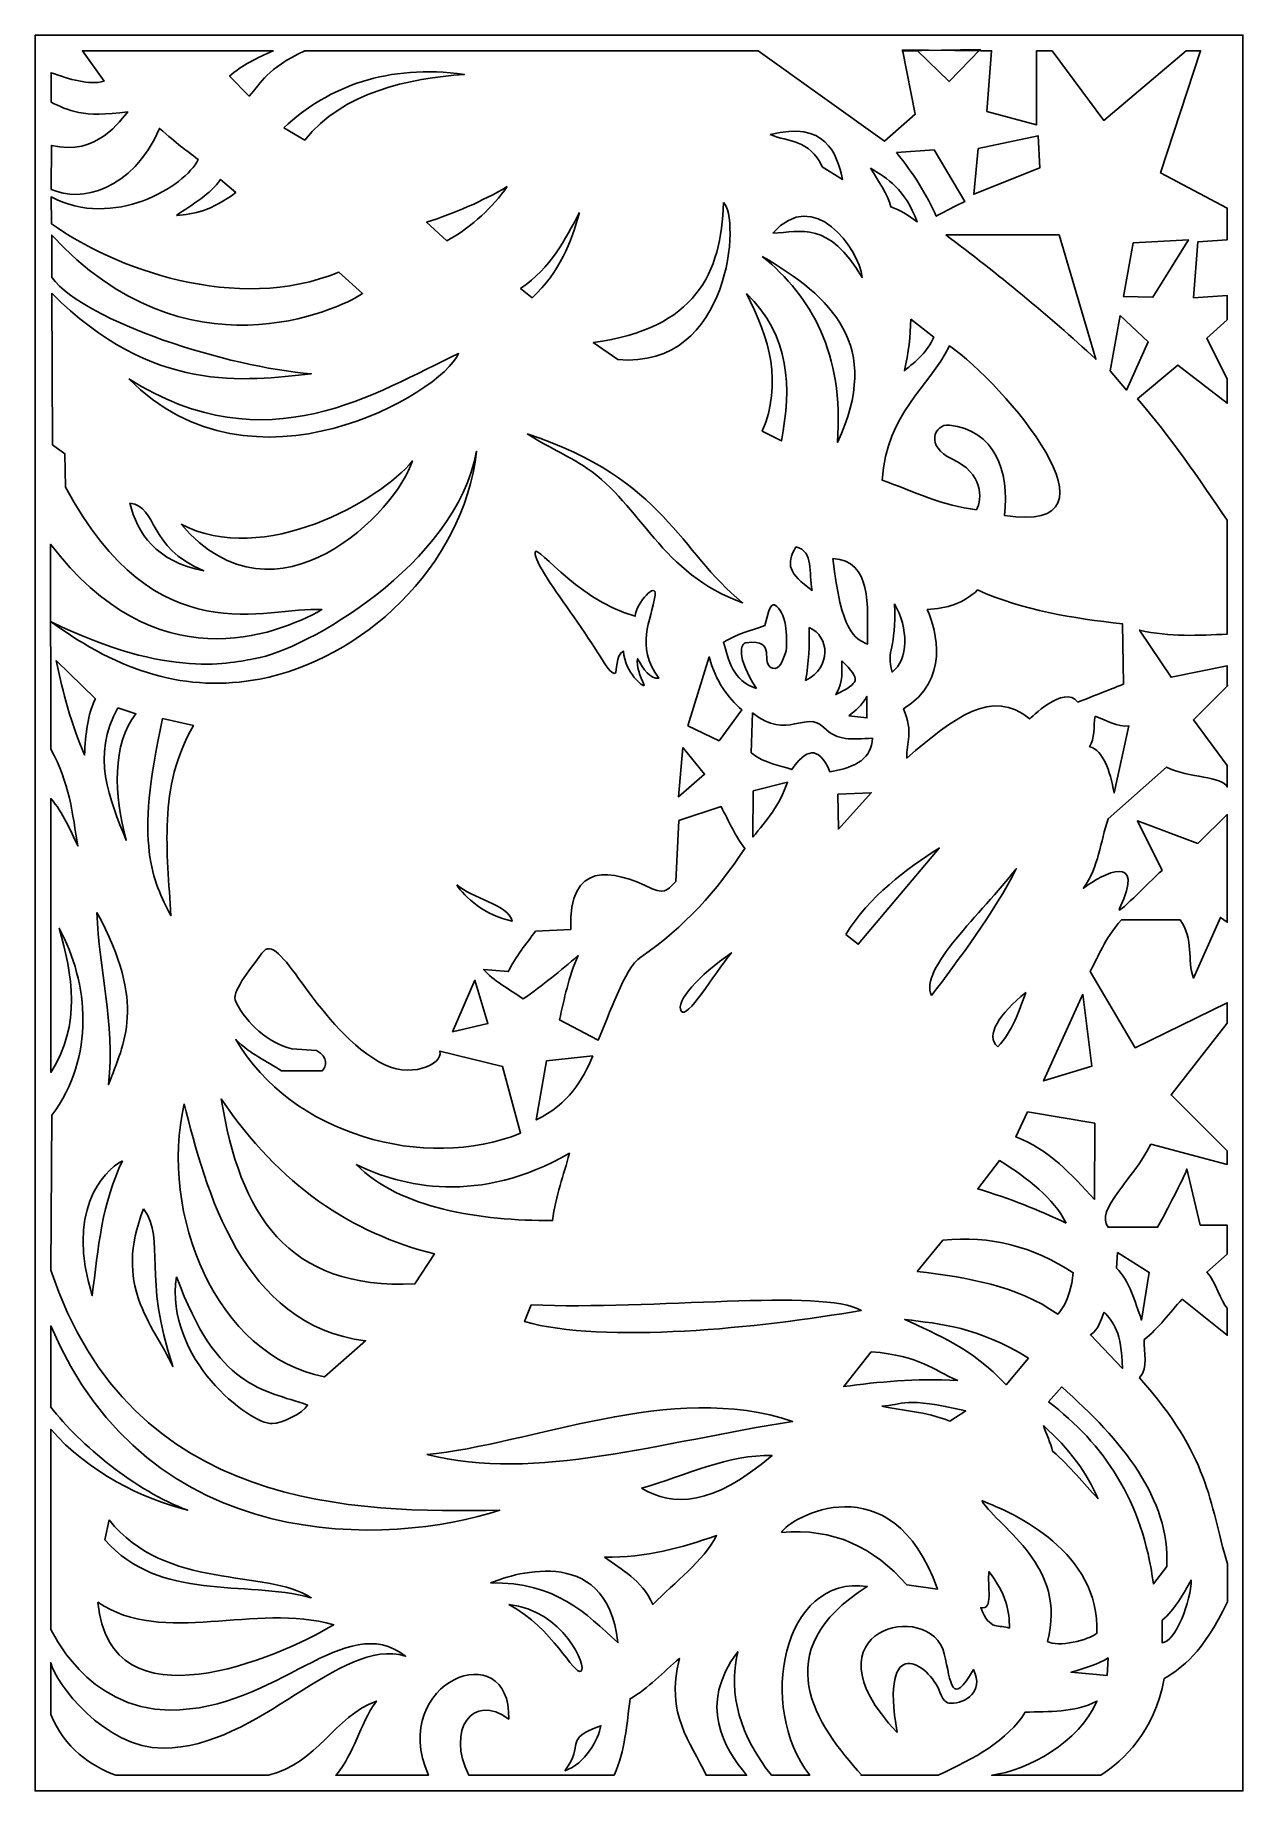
# Model space of a CAD drawing. Header units: centimetres. Extents: x -7.2 to 7, y -9.7 to 10.9.
import ezdxf

# ---------------------------------------------------------------- set-up
doc = ezdxf.new("R2010")
doc.units = ezdxf.units.CM
doc.header["$MEASUREMENT"] = 0
doc.layers.add('Layer 1', color=7, linetype='Continuous')

msp = doc.modelspace()

# ---------------------------------------------------------------- linework, layer by layer
at = {"layer": 'Layer 1', "color": 230}
for points, knots in [([(-7.19792, 10.94896), (-7.19792, 10.94896), (-7.19792, -9.74146), (-7.19792, -9.74146), (-7.19792, -9.74146), (-7.19792, -9.74146), (7.03667, -9.74146), (7.03667, -9.74146), (7.03667, -9.74146), (7.03667, -9.74146), (7.03667, 10.94896), (7.03667, 10.94896), (7.03667, 10.94896), (7.03667, 10.94896), (-7.19792, 10.94896), (-7.19792, 10.94896)], [0, 0, 0, 0, 0.2, 0.2, 0.2, 0.2, 0.4, 0.4, 0.4, 0.4, 0.6, 0.6, 0.6, 0.6, 1, 1, 1, 1]), ([(3.94824, 10.7641), (3.94824, 10.7641), (4.07457, 10.76408), (4.07457, 10.76408), (4.07457, 10.76408), (4.07457, 10.76408), (4.02042, 10.04938), (4.02042, 10.04938), (4.02042, 10.04938), (4.02042, 10.04938), (4.6025, 9.89063), (4.6025, 9.89063), (4.6025, 9.89063), (4.6025, 9.89063), (4.60559, 10.76402), (4.60559, 10.76402), (4.60559, 10.76402), (4.60559, 10.76402), (4.78759, 10.764), (4.78759, 10.764), (4.78759, 10.764), (4.78759, 10.764), (5.39625, 9.94354), (5.39625, 9.94354), (5.39625, 9.94354), (5.39625, 9.94354), (6.36993, 10.76381), (6.36993, 10.76381), (6.36993, 10.76381), (6.36993, 10.76381), (6.53877, 10.76379), (6.53877, 10.76379), (6.53877, 10.76379), (6.53877, 10.76379), (6.06614, 9.32624), (6.06614, 9.32624), (6.06614, 9.32624), (6.06614, 9.32624), (6.85146, 8.90999), (6.85146, 8.90999), (6.85146, 8.90999), (6.85146, 8.90999), (6.85146, 8.53824), (6.85146, 8.53824), (6.85146, 8.53824), (6.85146, 8.53824), (6.5075, 8.51479), (6.5075, 8.51479), (6.5075, 8.51479), (6.5075, 8.51479), (6.45458, 7.85333), (6.45458, 7.85333), (6.45458, 7.85333), (6.45458, 7.85333), (6.85146, 7.87875), (6.85146, 7.87875), (6.85146, 7.87875), (6.85146, 7.87875), (6.85146, 7.59397), (6.85146, 7.59397), (6.85146, 7.59397), (6.85146, 7.59397), (6.61333, 7.37708), (6.61333, 7.37708), (6.61333, 7.37708), (6.61333, 7.37708), (6.85146, 6.89595), (6.85146, 6.89595), (6.85146, 6.89595), (6.85146, 6.89595), (6.85146, 6.61117), (6.85146, 6.61117), (6.85146, 6.61117), (6.85146, 6.61117), (6.26938, 7.05958), (6.26938, 7.05958), (6.26938, 7.05958), (6.26938, 7.05958), (5.79313, 6.66271), (5.79313, 6.66271), (5.79313, 6.66271), (6.18347, 6.21594), (6.51669, 5.72347), (6.85146, 5.23224), (6.85146, 5.23224), (6.85146, 5.23224), (6.85146, 3.88971), (6.85146, 3.88971), (6.85146, 3.88971), (6.51416, 3.87568), (6.17895, 3.85222), (5.81958, 3.9375), (5.81958, 3.9375), (5.81958, 3.9375), (6.19, 3.38188), (6.19, 3.38188), (6.19, 3.38188), (6.19, 3.38188), (6.85146, 3.515), (6.85146, 3.515), (6.85146, 3.515), (6.85146, 3.515), (6.85146, 3.27947), (6.85146, 3.27947), (6.85146, 3.27947), (6.85146, 3.27947), (6.85812, 3.28589), (6.85812, 3.28589), (6.85812, 3.28589), (6.85812, 3.28589), (6.45458, 2.87917), (6.45458, 2.87917), (6.45458, 2.87917), (6.45458, 2.87917), (6.85146, 2.34377), (6.85146, 2.34377), (6.85146, 2.34377), (6.85146, 2.34377), (6.85146, 2.08683), (6.85146, 2.08683), (6.85146, 2.08683), (6.79854, 2.21771), (6.40167, 2.19125), (6.13708, 2.32354), (6.13708, 2.32354), (6.13708, 2.32354), (5.44917, 1.715), (5.44917, 1.715), (5.44917, 1.715), (5.35477, 1.44098), (5.33952, 1.14834), (5.15813, 0.89479), (5.15813, 0.89479), (5.39625, 1.08), (5.89896, 1.31813), (5.58146, 0.65667), (5.58146, 0.65667), (5.52891, 0.5472), (5.9166, 0.95653), (6.08417, 1.10646), (6.08417, 1.10646), (6.08417, 1.10646), (5.79313, 1.68854), (5.79313, 1.68854), (5.79313, 1.68854), (5.79313, 1.68854), (6.5075, 1.42396), (6.5075, 1.42396), (6.5075, 1.42396), (6.5075, 1.42396), (6.85146, 1.76351), (6.85146, 1.76351), (6.85146, 1.76351), (6.85146, 1.76351), (6.85146, 0.49489), (6.85146, 0.49489), (6.85146, 0.49489), (6.85146, 0.49489), (6.77208, 0.55083), (6.77208, 0.55083), (6.77208, 0.55083), (6.77208, 0.55083), (6.45458, -0.16354), (6.45458, -0.16354), (6.45458, -0.16354), (6.37521, 0.04813), (6.46402, 0.29507), (6.29583, 0.52438), (6.29583, 0.52438), (6.29583, 0.52438), (5.60792, 0.52438), (5.60792, 0.52438), (5.60792, 0.52438), (5.3859, 0.27225), (5.34648, 0.11143), (5.2375, -0.08417), (5.2375, -0.08417), (5.2375, -0.08417), (5.76667, -0.98375), (5.76667, -0.98375), (5.76667, -0.98375), (5.76667, -0.98375), (6.85146, -0.45291), (6.85146, -0.45291), (6.85146, -0.45291), (6.85146, -0.45291), (6.85146, -0.69364), (6.85146, -0.69364), (6.85146, -0.69364), (6.85146, -0.69364), (6.19, -1.53937), (6.19, -1.53937), (6.19, -1.53937), (6.19, -1.53937), (6.85146, -2.20012), (6.85146, -2.20012), (6.85146, -2.20012), (6.85146, -2.20012), (6.85146, -2.35958), (6.85146, -2.35958), (6.85146, -2.35958), (6.85146, -2.35958), (5.95188, -2.12146), (5.95188, -2.12146), (5.95188, -2.12146), (5.74021, -2.54479), (5.29042, -2.88875), (5.44917, -3.10042), (5.44917, -3.10042), (5.44917, -3.10042), (6.03125, -3.10042), (6.03125, -3.10042), (6.03125, -3.10042), (6.40167, -2.4125), (6.37521, -2.4125), (6.37521, -2.4125), (6.37521, -2.4125), (6.37521, -2.4125), (6.53396, -3.07396), (6.53396, -3.07396), (6.53396, -3.07396), (6.53396, -3.07396), (6.85315, -3.07525), (6.85315, -3.07525), (6.85315, -3.07525), (6.85315, -3.07525), (6.85319, -3.41591), (6.85319, -3.41591), (6.85319, -3.41591), (6.85319, -3.41591), (6.61333, -3.62958), (6.61333, -3.62958), (6.61333, -3.62958), (6.71917, -3.73542), (6.77208, -3.97354), (6.85327, -4.05332), (6.85327, -4.05332), (6.85327, -4.05332), (6.85331, -4.37128), (6.85331, -4.37128), (6.85331, -4.37128), (6.85331, -4.37128), (6.32229, -3.94708), (6.32229, -3.94708), (6.32229, -3.94708), (6.17326, -4.1066), (6.04676, -4.28544), (5.8725, -4.42333), (5.8725, -4.42333), (5.86723, -4.5768), (5.92635, -4.74866), (5.81958, -4.87312), (5.81958, -4.87312), (6.63979, -5.79917), (6.63979, -6.32833), (6.85363, -7.06629), (6.85363, -7.06629), (6.85363, -7.06629), (6.85369, -7.51445), (6.85369, -7.51445), (6.85369, -7.51445), (6.56042, -8.1275), (6.32229, -8.28625), (6.11063, -8.41854), (6.11063, -8.41854), (5.98564, -9.06424), (5.63438, -9.37104), (5.36386, -9.55625), (5.36386, -9.55625), (5.36386, -9.55625), (4.07692, -9.55625), (4.07692, -9.55625), (4.07692, -9.55625), (4.07692, -9.55625), (4.07995, -9.55539), (4.07995, -9.55539), (4.07995, -9.55539), (4.49667, -9.50333), (5.10827, -9.17176), (5.31688, -8.68312), (5.31688, -8.68312), (5.04055, -8.82752), (4.75408, -8.79941), (4.47021, -8.81542), (4.47021, -8.81542), (4.26513, -9.14553), (3.87276, -9.36192), (3.44405, -9.55625), (3.44405, -9.55625), (3.44405, -9.55625), (2.53719, -9.55625), (2.53719, -9.55625), (2.53719, -9.55625), (2.53719, -9.55625), (2.54576, -9.55484), (2.54576, -9.55484), (2.54576, -9.55484), (2.00958, -8.97417), (1.39867, -8.09359), (2.60999, -7.33228), (2.60999, -7.33228), (1.61271, -7.18632), (1.3053, -8.75623), (1.93124, -9.55625), (1.93124, -9.55625), (1.93124, -9.55625), (1.48052, -9.55625), (1.48052, -9.55625), (1.48052, -9.55625), (1.48052, -9.55625), (1.48266, -9.55805), (1.48266, -9.55805), (1.48266, -9.55805), (1.1137, -9.09991), (0.96807, -8.6157), (1.08354, -8.10104), (1.08354, -8.10104), (0.60729, -8.73604), (0.92479, -9.23875), (1.18717, -9.55625), (1.18717, -9.55625), (1.18717, -9.55625), (0.70967, -9.55625), (0.70967, -9.55625), (0.70967, -9.55625), (0.53139, -9.15683), (0.22747, -8.85848), (0.39563, -8.18042), (0.39563, -8.18042), (0.20283, -8.34071), (0.03506, -8.53228), (-0.18646, -8.65667), (-0.18646, -8.65667), (-0.22379, -8.96075), (-0.24439, -9.26761), (-0.37439, -9.55625), (-0.37439, -9.55625), (-0.37439, -9.55625), (-2.08778, -9.55625), (-2.08778, -9.55625), (-2.08778, -9.55625), (-2.08778, -9.55625), (-2.08564, -9.55698), (-2.08564, -9.55698), (-2.08564, -9.55698), (-2.35604, -9.02708), (-2.03854, -8.57729), (-1.61521, -8.89479), (-1.61521, -8.89479), (-1.58875, -7.88937), (-3.04396, -8.445), (-2.56313, -9.55625), (-2.56313, -9.55625), (-2.56313, -9.55625), (-3.65514, -9.55625), (-3.65514, -9.55625), (-3.65514, -9.55625), (-3.65514, -9.55625), (-3.653, -9.55913), (-3.653, -9.55913), (-3.653, -9.55913), (-3.42186, -9.27615), (-3.38479, -8.98293), (-3.17625, -8.68312), (-3.17625, -8.68312), (-3.67896, -8.86833), (-3.86312, -9.41505), (-4.44738, -9.55625), (-4.44738, -9.55625), (-4.44738, -9.55625), (-6.2479, -9.55625), (-6.2479, -9.55625), (-6.2479, -9.55625), (-6.53652, -9.45042), (-6.85396, -9.23627), (-7.01271, -8.83939), (-7.01271, -8.83939), (-7.01271, -8.83939), (-7.01271, -8.23168), (-7.01271, -8.23168), (-7.01271, -8.23168), (-6.95968, -8.47175), (-6.37771, -9.23875), (-5.68979, -9.23875), (-5.68979, -9.23875), (-4.55697, -9.23875), (-3.61189, -7.91583), (-2.83229, -8.15396), (-2.83229, -8.15396), (-3.54667, -7.59834), (-4.34036, -8.7933), (-5.61042, -8.78896), (-5.61042, -8.78896), (-6.58937, -8.78561), (-7.01255, -7.83613), (-7.01271, -7.83563), (-7.01271, -7.83563), (-7.01271, -7.83563), (-7.01271, -5.48084), (-7.01271, -5.48084), (-7.01271, -5.48084), (-6.57183, -5.98707), (-5.92792, -6.30187), (-5.39875, -6.43417), (-5.39875, -6.43417), (-6.01539, -6.20548), (-6.66834, -5.66667), (-7.01271, -5.21791), (-7.01271, -5.21791), (-7.01271, -5.21791), (-7.01271, -4.26293), (-7.01271, -4.26293), (-7.01271, -4.26293), (-5.85907, -6.98952), (-3.0175, -6.8575), (-1.72104, -6.43417), (-1.72104, -6.43417), (-3.41437, -6.46062), (-6.0606, -6.46078), (-7.01354, -3.60395), (-7.01354, -3.60395), (-7.01354, -3.60395), (-7.00031, -1.77915), (-7.00031, -1.77915), (-7.00031, -1.77915), (-6.48739, -1.09526), (-6.56549, -0.22011), (-6.91432, 0.4235), (-6.91432, 0.4235), (-6.75846, -0.11779), (-6.65115, -0.71196), (-7.01105, -1.27479), (-7.01105, -1.27479), (-7.01105, -1.27479), (-7.01354, 1.9523), (-7.01354, 1.9523), (-7.01354, 1.9523), (-6.863, 1.78251), (-6.78476, 1.57902), (-6.69438, 1.39419), (-6.69438, 1.39419), (-6.75641, 1.76942), (-6.79332, 2.13883), (-7.01271, 2.53521), (-7.01271, 2.53521), (-7.01271, 2.53521), (-7.01602, 4.94953), (-7.01602, 4.94953), (-7.01602, 4.94953), (-5.78415, 3.32701), (-4.36898, 3.86569), (-3.81704, 4.17976), (-3.81704, 4.17976), (-4.4822, 4.22108), (-5.76618, 3.62226), (-6.83908, 5.62174), (-6.83908, 5.62174), (-6.83908, 5.62174), (-6.84569, 6.01531), (-6.84569, 6.01531), (-6.84569, 6.01531), (-6.84569, 6.01531), (-6.99452, 6.12114), (-6.99452, 6.12114), (-6.99452, 6.12114), (-6.99452, 6.12114), (-7.00012, 7.90765), (-7.00012, 7.90765), (-7.00012, 7.90765), (-5.81432, 6.71566), (-4.72812, 6.87245), (-3.94354, 6.95804), (-3.94354, 6.95804), (-4.92311, 7.03535), (-6.59416, 7.56419), (-7.00118, 8.09071), (-7.00118, 8.09071), (-7.00118, 8.09071), (-7.00129, 8.59284), (-7.00129, 8.59284), (-7.00129, 8.59284), (-5.43149, 6.87965), (-3.62694, 7.70707), (-3.33824, 7.90445), (-3.33824, 7.90445), (-3.33824, 7.90445), (-3.6166, 8.15711), (-3.6166, 8.15711), (-3.6166, 8.15711), (-4.8186, 7.65591), (-6.28838, 8.20767), (-7.00332, 8.7245), (-7.00332, 8.7245), (-7.00332, 8.7245), (-7.00897, 9.04227), (-7.00897, 9.04227), (-7.00897, 9.04227), (-6.27421, 8.65393), (-5.43267, 9.16553), (-5.27503, 9.48165), (-5.27503, 9.48165), (-5.43516, 9.60519), (-5.51639, 9.66227), (-5.73209, 9.84865), (-5.73209, 9.84865), (-6.05723, 9.10834), (-6.66576, 8.9741), (-7.00685, 9.13028), (-7.00685, 9.13028), (-7.00685, 9.13028), (-7.00645, 9.6495), (-7.00645, 9.6495), (-7.00645, 9.6495), (-6.46595, 9.51338), (-6.18616, 9.95876), (-6.10522, 10.04583), (-6.10522, 10.04583), (-6.63521, 9.96913), (-6.81276, 10.06487), (-7.00817, 10.15699), (-7.00817, 10.15699), (-7.00817, 10.15699), (-7.00935, 10.506), (-7.00935, 10.506), (-7.00935, 10.506), (-6.79223, 10.4289), (-6.56247, 10.35761), (-6.3849, 10.4048), (-6.3849, 10.4048), (-6.3849, 10.4048), (-6.63996, 10.76536), (-6.63996, 10.76536), (-6.63996, 10.76536), (-6.63996, 10.76536), (-4.39171, 10.76319), (-4.39171, 10.76319), (-4.39171, 10.76319), (-4.58034, 10.68124), (-4.76211, 10.59242), (-4.90559, 10.46531), (-4.90559, 10.46531), (-4.90559, 10.46531), (-4.67435, 10.22978), (-4.67435, 10.22978), (-4.67435, 10.22978), (-4.52395, 10.39648), (-4.47935, 10.54493), (-4.01914, 10.76505), (-4.01914, 10.76505), (-4.01914, 10.76505), (1.32314, 10.76441), (1.32314, 10.76441), (1.32314, 10.76441), (1.32314, 10.76441), (2.81127, 9.69877), (2.81127, 9.69877), (2.81127, 9.69877), (2.81127, 9.69877), (3.17527, 10.01566), (3.17527, 10.01566), (3.17527, 10.01566), (3.17527, 10.01566), (3.02539, 10.77365), (3.02539, 10.77365), (3.02539, 10.77365), (3.02539, 10.77365), (3.94824, 10.7641), (3.94824, 10.7641)], [0, 0, 0, 0, 0.00699301, 0.00699301, 0.00699301, 0.00699301, 0.01398601, 0.01398601, 0.01398601, 0.01398601, 0.02097902, 0.02097902, 0.02097902, 0.02097902, 0.02797203, 0.02797203, 0.02797203, 0.02797203, 0.03496503, 0.03496503, 0.03496503, 0.03496503, 0.04195804, 0.04195804, 0.04195804, 0.04195804, 0.04895105, 0.04895105, 0.04895105, 0.04895105, 0.05594406, 0.05594406, 0.05594406, 0.05594406, 0.06293706, 0.06293706, 0.06293706, 0.06293706, 0.06993007, 0.06993007, 0.06993007, 0.06993007, 0.07692308, 0.07692308, 0.07692308, 0.07692308, 0.08391608, 0.08391608, 0.08391608, 0.08391608, 0.09090909, 0.09090909, 0.09090909, 0.09090909, 0.0979021, 0.0979021, 0.0979021, 0.0979021, 0.1048951, 0.1048951, 0.1048951, 0.1048951, 0.11188811, 0.11188811, 0.11188811, 0.11188811, 0.11888112, 0.11888112, 0.11888112, 0.11888112, 0.12587413, 0.12587413, 0.12587413, 0.12587413, 0.13286713, 0.13286713, 0.13286713, 0.13286713, 0.13986014, 0.13986014, 0.13986014, 0.13986014, 0.14685315, 0.14685315, 0.14685315, 0.14685315, 0.15384615, 0.15384615, 0.15384615, 0.15384615, 0.16083916, 0.16083916, 0.16083916, 0.16083916, 0.16783217, 0.16783217, 0.16783217, 0.16783217, 0.17482517, 0.17482517, 0.17482517, 0.17482517, 0.18181818, 0.18181818, 0.18181818, 0.18181818, 0.18881119, 0.18881119, 0.18881119, 0.18881119, 0.1958042, 0.1958042, 0.1958042, 0.1958042, 0.2027972, 0.2027972, 0.2027972, 0.2027972, 0.20979021, 0.20979021, 0.20979021, 0.20979021, 0.21678322, 0.21678322, 0.21678322, 0.21678322, 0.22377622, 0.22377622, 0.22377622, 0.22377622, 0.23076923, 0.23076923, 0.23076923, 0.23076923, 0.23776224, 0.23776224, 0.23776224, 0.23776224, 0.24475524, 0.24475524, 0.24475524, 0.24475524, 0.25174825, 0.25174825, 0.25174825, 0.25174825, 0.25874126, 0.25874126, 0.25874126, 0.25874126, 0.26573427, 0.26573427, 0.26573427, 0.26573427, 0.27272727, 0.27272727, 0.27272727, 0.27272727, 0.27972028, 0.27972028, 0.27972028, 0.27972028, 0.28671329, 0.28671329, 0.28671329, 0.28671329, 0.29370629, 0.29370629, 0.29370629, 0.29370629, 0.3006993, 0.3006993, 0.3006993, 0.3006993, 0.30769231, 0.30769231, 0.30769231, 0.30769231, 0.31468531, 0.31468531, 0.31468531, 0.31468531, 0.32167832, 0.32167832, 0.32167832, 0.32167832, 0.32867133, 0.32867133, 0.32867133, 0.32867133, 0.33566434, 0.33566434, 0.33566434, 0.33566434, 0.34265734, 0.34265734, 0.34265734, 0.34265734, 0.34965035, 0.34965035, 0.34965035, 0.34965035, 0.35664336, 0.35664336, 0.35664336, 0.35664336, 0.36363636, 0.36363636, 0.36363636, 0.36363636, 0.37062937, 0.37062937, 0.37062937, 0.37062937, 0.37762238, 0.37762238, 0.37762238, 0.37762238, 0.38461538, 0.38461538, 0.38461538, 0.38461538, 0.39160839, 0.39160839, 0.39160839, 0.39160839, 0.3986014, 0.3986014, 0.3986014, 0.3986014, 0.40559441, 0.40559441, 0.40559441, 0.40559441, 0.41258741, 0.41258741, 0.41258741, 0.41258741, 0.41958042, 0.41958042, 0.41958042, 0.41958042, 0.42657343, 0.42657343, 0.42657343, 0.42657343, 0.43356643, 0.43356643, 0.43356643, 0.43356643, 0.44055944, 0.44055944, 0.44055944, 0.44055944, 0.44755245, 0.44755245, 0.44755245, 0.44755245, 0.45454545, 0.45454545, 0.45454545, 0.45454545, 0.46153846, 0.46153846, 0.46153846, 0.46153846, 0.46853147, 0.46853147, 0.46853147, 0.46853147, 0.47552448, 0.47552448, 0.47552448, 0.47552448, 0.48251748, 0.48251748, 0.48251748, 0.48251748, 0.48951049, 0.48951049, 0.48951049, 0.48951049, 0.4965035, 0.4965035, 0.4965035, 0.4965035, 0.5034965, 0.5034965, 0.5034965, 0.5034965, 0.51048951, 0.51048951, 0.51048951, 0.51048951, 0.51748252, 0.51748252, 0.51748252, 0.51748252, 0.52447552, 0.52447552, 0.52447552, 0.52447552, 0.53146853, 0.53146853, 0.53146853, 0.53146853, 0.53846154, 0.53846154, 0.53846154, 0.53846154, 0.54545455, 0.54545455, 0.54545455, 0.54545455, 0.55244755, 0.55244755, 0.55244755, 0.55244755, 0.55944056, 0.55944056, 0.55944056, 0.55944056, 0.56643357, 0.56643357, 0.56643357, 0.56643357, 0.57342657, 0.57342657, 0.57342657, 0.57342657, 0.58041958, 0.58041958, 0.58041958, 0.58041958, 0.58741259, 0.58741259, 0.58741259, 0.58741259, 0.59440559, 0.59440559, 0.59440559, 0.59440559, 0.6013986, 0.6013986, 0.6013986, 0.6013986, 0.60839161, 0.60839161, 0.60839161, 0.60839161, 0.61538462, 0.61538462, 0.61538462, 0.61538462, 0.62237762, 0.62237762, 0.62237762, 0.62237762, 0.62937063, 0.62937063, 0.62937063, 0.62937063, 0.63636364, 0.63636364, 0.63636364, 0.63636364, 0.64335664, 0.64335664, 0.64335664, 0.64335664, 0.65034965, 0.65034965, 0.65034965, 0.65034965, 0.65734266, 0.65734266, 0.65734266, 0.65734266, 0.66433566, 0.66433566, 0.66433566, 0.66433566, 0.67132867, 0.67132867, 0.67132867, 0.67132867, 0.67832168, 0.67832168, 0.67832168, 0.67832168, 0.68531469, 0.68531469, 0.68531469, 0.68531469, 0.69230769, 0.69230769, 0.69230769, 0.69230769, 0.6993007, 0.6993007, 0.6993007, 0.6993007, 0.70629371, 0.70629371, 0.70629371, 0.70629371, 0.71328671, 0.71328671, 0.71328671, 0.71328671, 0.72027972, 0.72027972, 0.72027972, 0.72027972, 0.72727273, 0.72727273, 0.72727273, 0.72727273, 0.73426573, 0.73426573, 0.73426573, 0.73426573, 0.74125874, 0.74125874, 0.74125874, 0.74125874, 0.74825175, 0.74825175, 0.74825175, 0.74825175, 0.75524476, 0.75524476, 0.75524476, 0.75524476, 0.76223776, 0.76223776, 0.76223776, 0.76223776, 0.76923077, 0.76923077, 0.76923077, 0.76923077, 0.77622378, 0.77622378, 0.77622378, 0.77622378, 0.78321678, 0.78321678, 0.78321678, 0.78321678, 0.79020979, 0.79020979, 0.79020979, 0.79020979, 0.7972028, 0.7972028, 0.7972028, 0.7972028, 0.8041958, 0.8041958, 0.8041958, 0.8041958, 0.81118881, 0.81118881, 0.81118881, 0.81118881, 0.81818182, 0.81818182, 0.81818182, 0.81818182, 0.82517483, 0.82517483, 0.82517483, 0.82517483, 0.83216783, 0.83216783, 0.83216783, 0.83216783, 0.83916084, 0.83916084, 0.83916084, 0.83916084, 0.84615385, 0.84615385, 0.84615385, 0.84615385, 0.85314685, 0.85314685, 0.85314685, 0.85314685, 0.86013986, 0.86013986, 0.86013986, 0.86013986, 0.86713287, 0.86713287, 0.86713287, 0.86713287, 0.87412587, 0.87412587, 0.87412587, 0.87412587, 0.88111888, 0.88111888, 0.88111888, 0.88111888, 0.88811189, 0.88811189, 0.88811189, 0.88811189, 0.8951049, 0.8951049, 0.8951049, 0.8951049, 0.9020979, 0.9020979, 0.9020979, 0.9020979, 0.90909091, 0.90909091, 0.90909091, 0.90909091, 0.91608392, 0.91608392, 0.91608392, 0.91608392, 0.92307692, 0.92307692, 0.92307692, 0.92307692, 0.93006993, 0.93006993, 0.93006993, 0.93006993, 0.93706294, 0.93706294, 0.93706294, 0.93706294, 0.94405594, 0.94405594, 0.94405594, 0.94405594, 0.95104895, 0.95104895, 0.95104895, 0.95104895, 0.95804196, 0.95804196, 0.95804196, 0.95804196, 0.96503497, 0.96503497, 0.96503497, 0.96503497, 0.97202797, 0.97202797, 0.97202797, 0.97202797, 0.97902098, 0.97902098, 0.97902098, 0.97902098, 0.98601399, 0.98601399, 0.98601399, 0.98601399, 1, 1, 1, 1]), ([(3.01682, 10.76421), (3.01682, 10.76421), (3.2031, 10.76419), (3.2031, 10.76419), (3.2031, 10.76419), (3.2031, 10.76419), (3.57353, 10.40108), (3.57353, 10.40108), (3.57353, 10.40108), (3.57353, 10.40108), (3.94182, 10.77793), (3.94182, 10.77793), (3.94182, 10.77793), (3.94182, 10.77793), (3.01682, 10.76421), (3.01682, 10.76421)], [0, 0, 0, 0, 0.2, 0.2, 0.2, 0.2, 0.4, 0.4, 0.4, 0.4, 0.6, 0.6, 0.6, 0.6, 1, 1, 1, 1]), ([(3.01682, 10.76421), (3.01682, 10.76421), (3.01682, 10.76421), (3.01682, 10.76421), (3.01682, 10.76421), (3.01682, 10.76421), (3.01682, 10.76421), (3.01682, 10.76421)], [0, 0, 0, 0, 0.33333333, 0.33333333, 0.33333333, 0.33333333, 1, 1, 1, 1])]:
    msp.add_open_spline(points, degree=3, knots=knots, dxfattribs=at)
at = {"layer": 'Layer 1', "lineweight": 25}
for points, knots in [([(-7.19792, 10.94896), (-7.19792, 10.94896), (-7.19792, -9.74146), (-7.19792, -9.74146), (-7.19792, -9.74146), (-7.19792, -9.74146), (7.03667, -9.74146), (7.03667, -9.74146), (7.03667, -9.74146), (7.03667, -9.74146), (7.03667, 10.94896), (7.03667, 10.94896), (7.03667, 10.94896), (7.03667, 10.94896), (-7.19792, 10.94896), (-7.19792, 10.94896)], [0, 0, 0, 0, 0.2, 0.2, 0.2, 0.2, 0.4, 0.4, 0.4, 0.4, 0.6, 0.6, 0.6, 0.6, 1, 1, 1, 1]), ([(3.94824, 10.7641), (3.94824, 10.7641), (4.07457, 10.76408), (4.07457, 10.76408), (4.07457, 10.76408), (4.07457, 10.76408), (4.02042, 10.04938), (4.02042, 10.04938), (4.02042, 10.04938), (4.02042, 10.04938), (4.6025, 9.89063), (4.6025, 9.89063), (4.6025, 9.89063), (4.6025, 9.89063), (4.60559, 10.76402), (4.60559, 10.76402), (4.60559, 10.76402), (4.60559, 10.76402), (4.78759, 10.764), (4.78759, 10.764), (4.78759, 10.764), (4.78759, 10.764), (5.39625, 9.94354), (5.39625, 9.94354), (5.39625, 9.94354), (5.39625, 9.94354), (6.36993, 10.76381), (6.36993, 10.76381), (6.36993, 10.76381), (6.36993, 10.76381), (6.53877, 10.76379), (6.53877, 10.76379), (6.53877, 10.76379), (6.53877, 10.76379), (6.06614, 9.32624), (6.06614, 9.32624), (6.06614, 9.32624), (6.06614, 9.32624), (6.85146, 8.90999), (6.85146, 8.90999), (6.85146, 8.90999), (6.85146, 8.90999), (6.85146, 8.53824), (6.85146, 8.53824), (6.85146, 8.53824), (6.85146, 8.53824), (6.5075, 8.51479), (6.5075, 8.51479), (6.5075, 8.51479), (6.5075, 8.51479), (6.45458, 7.85333), (6.45458, 7.85333), (6.45458, 7.85333), (6.45458, 7.85333), (6.85146, 7.87875), (6.85146, 7.87875), (6.85146, 7.87875), (6.85146, 7.87875), (6.85146, 7.59397), (6.85146, 7.59397), (6.85146, 7.59397), (6.85146, 7.59397), (6.61333, 7.37708), (6.61333, 7.37708), (6.61333, 7.37708), (6.61333, 7.37708), (6.85146, 6.89595), (6.85146, 6.89595), (6.85146, 6.89595), (6.85146, 6.89595), (6.85146, 6.61117), (6.85146, 6.61117), (6.85146, 6.61117), (6.85146, 6.61117), (6.26938, 7.05958), (6.26938, 7.05958), (6.26938, 7.05958), (6.26938, 7.05958), (5.79313, 6.66271), (5.79313, 6.66271), (5.79313, 6.66271), (6.18347, 6.21594), (6.51669, 5.72347), (6.85146, 5.23224), (6.85146, 5.23224), (6.85146, 5.23224), (6.85146, 3.88971), (6.85146, 3.88971), (6.85146, 3.88971), (6.51416, 3.87568), (6.17895, 3.85222), (5.81958, 3.9375), (5.81958, 3.9375), (5.81958, 3.9375), (6.19, 3.38188), (6.19, 3.38188), (6.19, 3.38188), (6.19, 3.38188), (6.85146, 3.515), (6.85146, 3.515), (6.85146, 3.515), (6.85146, 3.515), (6.85146, 3.27947), (6.85146, 3.27947), (6.85146, 3.27947), (6.85146, 3.27947), (6.85812, 3.28589), (6.85812, 3.28589), (6.85812, 3.28589), (6.85812, 3.28589), (6.45458, 2.87917), (6.45458, 2.87917), (6.45458, 2.87917), (6.45458, 2.87917), (6.85146, 2.34377), (6.85146, 2.34377), (6.85146, 2.34377), (6.85146, 2.34377), (6.85146, 2.08683), (6.85146, 2.08683), (6.85146, 2.08683), (6.79854, 2.21771), (6.40167, 2.19125), (6.13708, 2.32354), (6.13708, 2.32354), (6.13708, 2.32354), (5.44917, 1.715), (5.44917, 1.715), (5.44917, 1.715), (5.35477, 1.44098), (5.33952, 1.14834), (5.15813, 0.89479), (5.15813, 0.89479), (5.39625, 1.08), (5.89896, 1.31813), (5.58146, 0.65667), (5.58146, 0.65667), (5.52891, 0.5472), (5.9166, 0.95653), (6.08417, 1.10646), (6.08417, 1.10646), (6.08417, 1.10646), (5.79313, 1.68854), (5.79313, 1.68854), (5.79313, 1.68854), (5.79313, 1.68854), (6.5075, 1.42396), (6.5075, 1.42396), (6.5075, 1.42396), (6.5075, 1.42396), (6.85146, 1.76351), (6.85146, 1.76351), (6.85146, 1.76351), (6.85146, 1.76351), (6.85146, 0.49489), (6.85146, 0.49489), (6.85146, 0.49489), (6.85146, 0.49489), (6.77208, 0.55083), (6.77208, 0.55083), (6.77208, 0.55083), (6.77208, 0.55083), (6.45458, -0.16354), (6.45458, -0.16354), (6.45458, -0.16354), (6.37521, 0.04813), (6.46402, 0.29507), (6.29583, 0.52438), (6.29583, 0.52438), (6.29583, 0.52438), (5.60792, 0.52438), (5.60792, 0.52438), (5.60792, 0.52438), (5.3859, 0.27225), (5.34648, 0.11143), (5.2375, -0.08417), (5.2375, -0.08417), (5.2375, -0.08417), (5.76667, -0.98375), (5.76667, -0.98375), (5.76667, -0.98375), (5.76667, -0.98375), (6.85146, -0.45291), (6.85146, -0.45291), (6.85146, -0.45291), (6.85146, -0.45291), (6.85146, -0.69364), (6.85146, -0.69364), (6.85146, -0.69364), (6.85146, -0.69364), (6.19, -1.53937), (6.19, -1.53937), (6.19, -1.53937), (6.19, -1.53937), (6.85146, -2.20012), (6.85146, -2.20012), (6.85146, -2.20012), (6.85146, -2.20012), (6.85146, -2.35958), (6.85146, -2.35958), (6.85146, -2.35958), (6.85146, -2.35958), (5.95188, -2.12146), (5.95188, -2.12146), (5.95188, -2.12146), (5.74021, -2.54479), (5.29042, -2.88875), (5.44917, -3.10042), (5.44917, -3.10042), (5.44917, -3.10042), (6.03125, -3.10042), (6.03125, -3.10042), (6.03125, -3.10042), (6.40167, -2.4125), (6.37521, -2.4125), (6.37521, -2.4125), (6.37521, -2.4125), (6.37521, -2.4125), (6.53396, -3.07396), (6.53396, -3.07396), (6.53396, -3.07396), (6.53396, -3.07396), (6.85315, -3.07525), (6.85315, -3.07525), (6.85315, -3.07525), (6.85315, -3.07525), (6.85319, -3.41591), (6.85319, -3.41591), (6.85319, -3.41591), (6.85319, -3.41591), (6.61333, -3.62958), (6.61333, -3.62958), (6.61333, -3.62958), (6.71917, -3.73542), (6.77208, -3.97354), (6.85327, -4.05332), (6.85327, -4.05332), (6.85327, -4.05332), (6.85331, -4.37128), (6.85331, -4.37128), (6.85331, -4.37128), (6.85331, -4.37128), (6.32229, -3.94708), (6.32229, -3.94708), (6.32229, -3.94708), (6.17326, -4.1066), (6.04676, -4.28544), (5.8725, -4.42333), (5.8725, -4.42333), (5.86723, -4.5768), (5.92635, -4.74866), (5.81958, -4.87312), (5.81958, -4.87312), (6.63979, -5.79917), (6.63979, -6.32833), (6.85363, -7.06629), (6.85363, -7.06629), (6.85363, -7.06629), (6.85369, -7.51445), (6.85369, -7.51445), (6.85369, -7.51445), (6.56042, -8.1275), (6.32229, -8.28625), (6.11063, -8.41854), (6.11063, -8.41854), (5.98564, -9.06424), (5.63438, -9.37104), (5.36386, -9.55625), (5.36386, -9.55625), (5.36386, -9.55625), (4.07692, -9.55625), (4.07692, -9.55625), (4.07692, -9.55625), (4.07692, -9.55625), (4.07995, -9.55539), (4.07995, -9.55539), (4.07995, -9.55539), (4.49667, -9.50333), (5.10827, -9.17176), (5.31688, -8.68312), (5.31688, -8.68312), (5.04055, -8.82752), (4.75408, -8.79941), (4.47021, -8.81542), (4.47021, -8.81542), (4.26513, -9.14553), (3.87276, -9.36192), (3.44405, -9.55625), (3.44405, -9.55625), (3.44405, -9.55625), (2.53719, -9.55625), (2.53719, -9.55625), (2.53719, -9.55625), (2.53719, -9.55625), (2.54576, -9.55484), (2.54576, -9.55484), (2.54576, -9.55484), (2.00958, -8.97417), (1.39867, -8.09359), (2.60999, -7.33228), (2.60999, -7.33228), (1.61271, -7.18632), (1.3053, -8.75623), (1.93124, -9.55625), (1.93124, -9.55625), (1.93124, -9.55625), (1.48052, -9.55625), (1.48052, -9.55625), (1.48052, -9.55625), (1.48052, -9.55625), (1.48266, -9.55805), (1.48266, -9.55805), (1.48266, -9.55805), (1.1137, -9.09991), (0.96807, -8.6157), (1.08354, -8.10104), (1.08354, -8.10104), (0.60729, -8.73604), (0.92479, -9.23875), (1.18717, -9.55625), (1.18717, -9.55625), (1.18717, -9.55625), (0.70967, -9.55625), (0.70967, -9.55625), (0.70967, -9.55625), (0.53139, -9.15683), (0.22747, -8.85848), (0.39563, -8.18042), (0.39563, -8.18042), (0.20283, -8.34071), (0.03506, -8.53228), (-0.18646, -8.65667), (-0.18646, -8.65667), (-0.22379, -8.96075), (-0.24439, -9.26761), (-0.37439, -9.55625), (-0.37439, -9.55625), (-0.37439, -9.55625), (-2.08778, -9.55625), (-2.08778, -9.55625), (-2.08778, -9.55625), (-2.08778, -9.55625), (-2.08564, -9.55698), (-2.08564, -9.55698), (-2.08564, -9.55698), (-2.35604, -9.02708), (-2.03854, -8.57729), (-1.61521, -8.89479), (-1.61521, -8.89479), (-1.58875, -7.88937), (-3.04396, -8.445), (-2.56313, -9.55625), (-2.56313, -9.55625), (-2.56313, -9.55625), (-3.65514, -9.55625), (-3.65514, -9.55625), (-3.65514, -9.55625), (-3.65514, -9.55625), (-3.653, -9.55913), (-3.653, -9.55913), (-3.653, -9.55913), (-3.42186, -9.27615), (-3.38479, -8.98293), (-3.17625, -8.68312), (-3.17625, -8.68312), (-3.67896, -8.86833), (-3.86312, -9.41505), (-4.44738, -9.55625), (-4.44738, -9.55625), (-4.44738, -9.55625), (-6.2479, -9.55625), (-6.2479, -9.55625), (-6.2479, -9.55625), (-6.53652, -9.45042), (-6.85396, -9.23627), (-7.01271, -8.83939), (-7.01271, -8.83939), (-7.01271, -8.83939), (-7.01271, -8.23168), (-7.01271, -8.23168), (-7.01271, -8.23168), (-6.95968, -8.47175), (-6.37771, -9.23875), (-5.68979, -9.23875), (-5.68979, -9.23875), (-4.55697, -9.23875), (-3.61189, -7.91583), (-2.83229, -8.15396), (-2.83229, -8.15396), (-3.54667, -7.59834), (-4.34036, -8.7933), (-5.61042, -8.78896), (-5.61042, -8.78896), (-6.58937, -8.78561), (-7.01255, -7.83613), (-7.01271, -7.83563), (-7.01271, -7.83563), (-7.01271, -7.83563), (-7.01271, -5.48084), (-7.01271, -5.48084), (-7.01271, -5.48084), (-6.57183, -5.98707), (-5.92792, -6.30187), (-5.39875, -6.43417), (-5.39875, -6.43417), (-6.01539, -6.20548), (-6.66834, -5.66667), (-7.01271, -5.21791), (-7.01271, -5.21791), (-7.01271, -5.21791), (-7.01271, -4.26293), (-7.01271, -4.26293), (-7.01271, -4.26293), (-5.85907, -6.98952), (-3.0175, -6.8575), (-1.72104, -6.43417), (-1.72104, -6.43417), (-3.41437, -6.46062), (-6.0606, -6.46078), (-7.01354, -3.60395), (-7.01354, -3.60395), (-7.01354, -3.60395), (-7.00031, -1.77915), (-7.00031, -1.77915), (-7.00031, -1.77915), (-6.48739, -1.09526), (-6.56549, -0.22011), (-6.91432, 0.4235), (-6.91432, 0.4235), (-6.75846, -0.11779), (-6.65115, -0.71196), (-7.01105, -1.27479), (-7.01105, -1.27479), (-7.01105, -1.27479), (-7.01354, 1.9523), (-7.01354, 1.9523), (-7.01354, 1.9523), (-6.863, 1.78251), (-6.78476, 1.57902), (-6.69438, 1.39419), (-6.69438, 1.39419), (-6.75641, 1.76942), (-6.79332, 2.13883), (-7.01271, 2.53521), (-7.01271, 2.53521), (-7.01271, 2.53521), (-7.01602, 4.94953), (-7.01602, 4.94953), (-7.01602, 4.94953), (-5.78415, 3.32701), (-4.36898, 3.86569), (-3.81704, 4.17976), (-3.81704, 4.17976), (-4.4822, 4.22108), (-5.76618, 3.62226), (-6.83908, 5.62174), (-6.83908, 5.62174), (-6.83908, 5.62174), (-6.84569, 6.01531), (-6.84569, 6.01531), (-6.84569, 6.01531), (-6.84569, 6.01531), (-6.99452, 6.12114), (-6.99452, 6.12114), (-6.99452, 6.12114), (-6.99452, 6.12114), (-7.00012, 7.90765), (-7.00012, 7.90765), (-7.00012, 7.90765), (-5.81432, 6.71566), (-4.72812, 6.87245), (-3.94354, 6.95804), (-3.94354, 6.95804), (-4.92311, 7.03535), (-6.59416, 7.56419), (-7.00118, 8.09071), (-7.00118, 8.09071), (-7.00118, 8.09071), (-7.00129, 8.59284), (-7.00129, 8.59284), (-7.00129, 8.59284), (-5.43149, 6.87965), (-3.62694, 7.70707), (-3.33824, 7.90445), (-3.33824, 7.90445), (-3.33824, 7.90445), (-3.6166, 8.15711), (-3.6166, 8.15711), (-3.6166, 8.15711), (-4.8186, 7.65591), (-6.28838, 8.20767), (-7.00332, 8.7245), (-7.00332, 8.7245), (-7.00332, 8.7245), (-7.00897, 9.04227), (-7.00897, 9.04227), (-7.00897, 9.04227), (-6.27421, 8.65393), (-5.43267, 9.16553), (-5.27503, 9.48165), (-5.27503, 9.48165), (-5.43516, 9.60519), (-5.51639, 9.66227), (-5.73209, 9.84865), (-5.73209, 9.84865), (-6.05723, 9.10834), (-6.66576, 8.9741), (-7.00685, 9.13028), (-7.00685, 9.13028), (-7.00685, 9.13028), (-7.00645, 9.6495), (-7.00645, 9.6495), (-7.00645, 9.6495), (-6.46595, 9.51338), (-6.18616, 9.95876), (-6.10522, 10.04583), (-6.10522, 10.04583), (-6.63521, 9.96913), (-6.81276, 10.06487), (-7.00817, 10.15699), (-7.00817, 10.15699), (-7.00817, 10.15699), (-7.00935, 10.506), (-7.00935, 10.506), (-7.00935, 10.506), (-6.79223, 10.4289), (-6.56247, 10.35761), (-6.3849, 10.4048), (-6.3849, 10.4048), (-6.3849, 10.4048), (-6.63996, 10.76536), (-6.63996, 10.76536), (-6.63996, 10.76536), (-6.63996, 10.76536), (-4.39171, 10.76319), (-4.39171, 10.76319), (-4.39171, 10.76319), (-4.58034, 10.68124), (-4.76211, 10.59242), (-4.90559, 10.46531), (-4.90559, 10.46531), (-4.90559, 10.46531), (-4.67435, 10.22978), (-4.67435, 10.22978), (-4.67435, 10.22978), (-4.52395, 10.39648), (-4.47935, 10.54493), (-4.01914, 10.76505), (-4.01914, 10.76505), (-4.01914, 10.76505), (1.32314, 10.76441), (1.32314, 10.76441), (1.32314, 10.76441), (1.32314, 10.76441), (2.81127, 9.69877), (2.81127, 9.69877), (2.81127, 9.69877), (2.81127, 9.69877), (3.17527, 10.01566), (3.17527, 10.01566), (3.17527, 10.01566), (3.17527, 10.01566), (3.02539, 10.77365), (3.02539, 10.77365)], [0, 0, 0, 0, 0.00704225, 0.00704225, 0.00704225, 0.00704225, 0.01408451, 0.01408451, 0.01408451, 0.01408451, 0.02112676, 0.02112676, 0.02112676, 0.02112676, 0.02816901, 0.02816901, 0.02816901, 0.02816901, 0.03521127, 0.03521127, 0.03521127, 0.03521127, 0.04225352, 0.04225352, 0.04225352, 0.04225352, 0.04929577, 0.04929577, 0.04929577, 0.04929577, 0.05633803, 0.05633803, 0.05633803, 0.05633803, 0.06338028, 0.06338028, 0.06338028, 0.06338028, 0.07042254, 0.07042254, 0.07042254, 0.07042254, 0.07746479, 0.07746479, 0.07746479, 0.07746479, 0.08450704, 0.08450704, 0.08450704, 0.08450704, 0.0915493, 0.0915493, 0.0915493, 0.0915493, 0.09859155, 0.09859155, 0.09859155, 0.09859155, 0.1056338, 0.1056338, 0.1056338, 0.1056338, 0.11267606, 0.11267606, 0.11267606, 0.11267606, 0.11971831, 0.11971831, 0.11971831, 0.11971831, 0.12676056, 0.12676056, 0.12676056, 0.12676056, 0.13380282, 0.13380282, 0.13380282, 0.13380282, 0.14084507, 0.14084507, 0.14084507, 0.14084507, 0.14788732, 0.14788732, 0.14788732, 0.14788732, 0.15492958, 0.15492958, 0.15492958, 0.15492958, 0.16197183, 0.16197183, 0.16197183, 0.16197183, 0.16901408, 0.16901408, 0.16901408, 0.16901408, 0.17605634, 0.17605634, 0.17605634, 0.17605634, 0.18309859, 0.18309859, 0.18309859, 0.18309859, 0.19014085, 0.19014085, 0.19014085, 0.19014085, 0.1971831, 0.1971831, 0.1971831, 0.1971831, 0.20422535, 0.20422535, 0.20422535, 0.20422535, 0.21126761, 0.21126761, 0.21126761, 0.21126761, 0.21830986, 0.21830986, 0.21830986, 0.21830986, 0.22535211, 0.22535211, 0.22535211, 0.22535211, 0.23239437, 0.23239437, 0.23239437, 0.23239437, 0.23943662, 0.23943662, 0.23943662, 0.23943662, 0.24647887, 0.24647887, 0.24647887, 0.24647887, 0.25352113, 0.25352113, 0.25352113, 0.25352113, 0.26056338, 0.26056338, 0.26056338, 0.26056338, 0.26760563, 0.26760563, 0.26760563, 0.26760563, 0.27464789, 0.27464789, 0.27464789, 0.27464789, 0.28169014, 0.28169014, 0.28169014, 0.28169014, 0.28873239, 0.28873239, 0.28873239, 0.28873239, 0.29577465, 0.29577465, 0.29577465, 0.29577465, 0.3028169, 0.3028169, 0.3028169, 0.3028169, 0.30985915, 0.30985915, 0.30985915, 0.30985915, 0.31690141, 0.31690141, 0.31690141, 0.31690141, 0.32394366, 0.32394366, 0.32394366, 0.32394366, 0.33098592, 0.33098592, 0.33098592, 0.33098592, 0.33802817, 0.33802817, 0.33802817, 0.33802817, 0.34507042, 0.34507042, 0.34507042, 0.34507042, 0.35211268, 0.35211268, 0.35211268, 0.35211268, 0.35915493, 0.35915493, 0.35915493, 0.35915493, 0.36619718, 0.36619718, 0.36619718, 0.36619718, 0.37323944, 0.37323944, 0.37323944, 0.37323944, 0.38028169, 0.38028169, 0.38028169, 0.38028169, 0.38732394, 0.38732394, 0.38732394, 0.38732394, 0.3943662, 0.3943662, 0.3943662, 0.3943662, 0.40140845, 0.40140845, 0.40140845, 0.40140845, 0.4084507, 0.4084507, 0.4084507, 0.4084507, 0.41549296, 0.41549296, 0.41549296, 0.41549296, 0.42253521, 0.42253521, 0.42253521, 0.42253521, 0.42957746, 0.42957746, 0.42957746, 0.42957746, 0.43661972, 0.43661972, 0.43661972, 0.43661972, 0.44366197, 0.44366197, 0.44366197, 0.44366197, 0.45070423, 0.45070423, 0.45070423, 0.45070423, 0.45774648, 0.45774648, 0.45774648, 0.45774648, 0.46478873, 0.46478873, 0.46478873, 0.46478873, 0.47183099, 0.47183099, 0.47183099, 0.47183099, 0.47887324, 0.47887324, 0.47887324, 0.47887324, 0.48591549, 0.48591549, 0.48591549, 0.48591549, 0.49295775, 0.49295775, 0.49295775, 0.49295775, 0.5, 0.5, 0.5, 0.5, 0.50704225, 0.50704225, 0.50704225, 0.50704225, 0.51408451, 0.51408451, 0.51408451, 0.51408451, 0.52112676, 0.52112676, 0.52112676, 0.52112676, 0.52816901, 0.52816901, 0.52816901, 0.52816901, 0.53521127, 0.53521127, 0.53521127, 0.53521127, 0.54225352, 0.54225352, 0.54225352, 0.54225352, 0.54929577, 0.54929577, 0.54929577, 0.54929577, 0.55633803, 0.55633803, 0.55633803, 0.55633803, 0.56338028, 0.56338028, 0.56338028, 0.56338028, 0.57042254, 0.57042254, 0.57042254, 0.57042254, 0.57746479, 0.57746479, 0.57746479, 0.57746479, 0.58450704, 0.58450704, 0.58450704, 0.58450704, 0.5915493, 0.5915493, 0.5915493, 0.5915493, 0.59859155, 0.59859155, 0.59859155, 0.59859155, 0.6056338, 0.6056338, 0.6056338, 0.6056338, 0.61267606, 0.61267606, 0.61267606, 0.61267606, 0.61971831, 0.61971831, 0.61971831, 0.61971831, 0.62676056, 0.62676056, 0.62676056, 0.62676056, 0.63380282, 0.63380282, 0.63380282, 0.63380282, 0.64084507, 0.64084507, 0.64084507, 0.64084507, 0.64788732, 0.64788732, 0.64788732, 0.64788732, 0.65492958, 0.65492958, 0.65492958, 0.65492958, 0.66197183, 0.66197183, 0.66197183, 0.66197183, 0.66901408, 0.66901408, 0.66901408, 0.66901408, 0.67605634, 0.67605634, 0.67605634, 0.67605634, 0.68309859, 0.68309859, 0.68309859, 0.68309859, 0.69014085, 0.69014085, 0.69014085, 0.69014085, 0.6971831, 0.6971831, 0.6971831, 0.6971831, 0.70422535, 0.70422535, 0.70422535, 0.70422535, 0.71126761, 0.71126761, 0.71126761, 0.71126761, 0.71830986, 0.71830986, 0.71830986, 0.71830986, 0.72535211, 0.72535211, 0.72535211, 0.72535211, 0.73239437, 0.73239437, 0.73239437, 0.73239437, 0.73943662, 0.73943662, 0.73943662, 0.73943662, 0.74647887, 0.74647887, 0.74647887, 0.74647887, 0.75352113, 0.75352113, 0.75352113, 0.75352113, 0.76056338, 0.76056338, 0.76056338, 0.76056338, 0.76760563, 0.76760563, 0.76760563, 0.76760563, 0.77464789, 0.77464789, 0.77464789, 0.77464789, 0.78169014, 0.78169014, 0.78169014, 0.78169014, 0.78873239, 0.78873239, 0.78873239, 0.78873239, 0.79577465, 0.79577465, 0.79577465, 0.79577465, 0.8028169, 0.8028169, 0.8028169, 0.8028169, 0.80985915, 0.80985915, 0.80985915, 0.80985915, 0.81690141, 0.81690141, 0.81690141, 0.81690141, 0.82394366, 0.82394366, 0.82394366, 0.82394366, 0.83098592, 0.83098592, 0.83098592, 0.83098592, 0.83802817, 0.83802817, 0.83802817, 0.83802817, 0.84507042, 0.84507042, 0.84507042, 0.84507042, 0.85211268, 0.85211268, 0.85211268, 0.85211268, 0.85915493, 0.85915493, 0.85915493, 0.85915493, 0.86619718, 0.86619718, 0.86619718, 0.86619718, 0.87323944, 0.87323944, 0.87323944, 0.87323944, 0.88028169, 0.88028169, 0.88028169, 0.88028169, 0.88732394, 0.88732394, 0.88732394, 0.88732394, 0.8943662, 0.8943662, 0.8943662, 0.8943662, 0.90140845, 0.90140845, 0.90140845, 0.90140845, 0.9084507, 0.9084507, 0.9084507, 0.9084507, 0.91549296, 0.91549296, 0.91549296, 0.91549296, 0.92253521, 0.92253521, 0.92253521, 0.92253521, 0.92957746, 0.92957746, 0.92957746, 0.92957746, 0.93661972, 0.93661972, 0.93661972, 0.93661972, 0.94366197, 0.94366197, 0.94366197, 0.94366197, 0.95070423, 0.95070423, 0.95070423, 0.95070423, 0.95774648, 0.95774648, 0.95774648, 0.95774648, 0.96478873, 0.96478873, 0.96478873, 0.96478873, 0.97183099, 0.97183099, 0.97183099, 0.97183099, 0.97887324, 0.97887324, 0.97887324, 0.97887324, 0.98591549, 0.98591549, 0.98591549, 0.98591549, 1, 1, 1, 1]), ([(3.01682, 10.76421), (3.01682, 10.76421), (3.2031, 10.76419), (3.2031, 10.76419), (3.2031, 10.76419), (3.2031, 10.76419), (3.57353, 10.40108), (3.57353, 10.40108), (3.57353, 10.40108), (3.57353, 10.40108), (3.94182, 10.77793), (3.94182, 10.77793)], [0, 0, 0, 0, 0.25, 0.25, 0.25, 0.25, 0.5, 0.5, 0.5, 0.5, 1, 1, 1, 1]), ([(3.01682, 10.76421), (3.01682, 10.76421), (3.01682, 10.76421), (3.01682, 10.76421), (3.01682, 10.76421), (3.01682, 10.76421), (3.01682, 10.76421), (3.01682, 10.76421)], [0, 0, 0, 0, 0.33333333, 0.33333333, 0.33333333, 0.33333333, 1, 1, 1, 1])]:
    msp.add_open_spline(points, degree=3, knots=knots, dxfattribs=at)
at = {"layer": 'Layer 1', "color": 230, "lineweight": 25}
for points, knots in [([(-4.26752, 9.85722), (-4.26752, 9.85722), (-4.01914, 9.71161), (-4.01914, 9.71161), (-4.01914, 9.71161), (-3.56934, 10.27931), (-2.79004, 10.43936), (-2.13917, 10.48673), (-2.13917, 10.48673), (-3.04399, 10.60658), (-3.72775, 10.35339), (-4.26752, 9.85722)], [0, 0, 0, 0, 0.25, 0.25, 0.25, 0.25, 0.5, 0.5, 0.5, 0.5, 1, 1, 1, 1]), ([(1.4666, 9.77585), (2.11082, 9.9451), (2.25403, 9.55586), (2.31879, 9.24912), (2.31879, 9.24912), (2.31879, 9.24912), (2.07824, 9.3978), (2.07824, 9.3978), (2.07824, 9.3978), (1.92709, 9.72596), (1.68003, 9.68645), (1.4666, 9.77585)], [0, 0, 0, 0, 0.25, 0.25, 0.25, 0.25, 0.5, 0.5, 0.5, 0.5, 1, 1, 1, 1]), ([(3.91612, 9.61312), (3.91612, 9.61312), (3.86473, 9.07354), (3.86473, 9.07354), (3.86473, 9.07354), (3.86473, 9.07354), (4.64413, 9.38615), (4.64413, 9.38615), (4.64413, 9.38615), (4.64413, 9.38615), (4.62272, 9.763), (4.62272, 9.763), (4.62272, 9.763), (4.62272, 9.763), (3.91612, 9.61312), (3.91612, 9.61312)], [0, 0, 0, 0, 0.2, 0.2, 0.2, 0.2, 0.4, 0.4, 0.4, 0.4, 0.6, 0.6, 0.6, 0.6, 1, 1, 1, 1]), ([(2.95259, 9.56601), (2.95259, 9.56601), (3.39795, 9.59599), (3.39795, 9.59599), (3.39795, 9.59599), (3.39795, 9.59599), (3.75767, 8.98789), (3.75767, 8.98789), (3.75767, 8.98789), (3.42365, 8.8166), (3.42365, 8.8166), (3.42365, 8.8166), (3.42365, 8.8166), (3.30636, 9.0664), (3.16092, 9.31621), (2.95259, 9.56601)], [0, 0, 0, 0, 0.2, 0.2, 0.2, 0.2, 0.4, 0.4, 0.4, 0.4, 0.6, 0.6, 0.6, 0.6, 1, 1, 1, 1]), ([(2.64854, 9.38187), (2.73609, 9.22913), (2.85257, 9.07639), (2.88835, 8.92366), (2.88835, 8.92366), (2.99113, 8.88749), (3.0939, 8.82991), (3.19668, 8.74808), (3.19668, 8.74808), (3.05154, 9.1397), (2.84925, 9.257), (2.64854, 9.38187)], [0, 0, 0, 0, 0.25, 0.25, 0.25, 0.25, 0.5, 0.5, 0.5, 0.5, 1, 1, 1, 1]), ([(-5.53104, 8.82516), (-5.34167, 8.95701), (-5.12718, 9.0745), (-5.01265, 9.24912), (-5.01265, 9.24912), (-5.01265, 9.24912), (-4.83279, 9.09495), (-4.83279, 9.09495), (-4.83279, 9.09495), (-5.1134, 8.88196), (-5.32963, 8.83451), (-5.53104, 8.82516)], [0, 0, 0, 0, 0.25, 0.25, 0.25, 0.25, 0.5, 0.5, 0.5, 0.5, 1, 1, 1, 1]), ([(-1.63385, 9.16347), (-1.9328, 8.98768), (-2.25135, 8.8511), (-2.58454, 8.7438), (-2.58454, 8.7438), (-2.58454, 8.7438), (-2.34473, 8.52539), (-2.34473, 8.52539), (-2.34473, 8.52539), (-2.0328, 8.7006), (-1.80901, 8.91988), (-1.63385, 9.16347)], [0, 0, 0, 0, 0.25, 0.25, 0.25, 0.25, 0.5, 0.5, 0.5, 0.5, 1, 1, 1, 1]), ([(1.49657, 8.61532), (1.82984, 8.629), (2.15125, 8.76717), (2.55004, 8.09287), (2.55004, 8.09287), (2.50722, 8.43809), (1.98223, 9.16903), (1.49657, 8.61532)], [0, 0, 0, 0, 0.33333333, 0.33333333, 0.33333333, 0.33333333, 1, 1, 1, 1]), ([(0.91417, 8.97504), (0.8951, 8.14638), (0.58077, 7.48521), (-0.61892, 7.32633), (-0.61892, 7.32633), (-0.61892, 7.32633), (-0.332, 7.12505), (-0.332, 7.12505), (-0.332, 7.12505), (1.01686, 7.01104), (1.11167, 8.82192), (0.91417, 8.97504)], [0, 0, 0, 0, 0.25, 0.25, 0.25, 0.25, 0.5, 0.5, 0.5, 0.5, 1, 1, 1, 1]), ([(-0.78166, 8.85942), (-0.88111, 8.50674), (-1.01327, 8.16061), (-1.33837, 7.85306), (-1.33837, 7.85306), (-1.33837, 7.85306), (-1.4754, 7.9644), (-1.4754, 7.9644), (-1.4754, 7.9644), (-1.1154, 8.20972), (-0.95312, 8.53646), (-0.78166, 8.85942)], [0, 0, 0, 0, 0.25, 0.25, 0.25, 0.25, 0.5, 0.5, 0.5, 0.5, 1, 1, 1, 1]), ([(3.53499, 8.59391), (3.53499, 8.59391), (4.8711, 8.59391), (4.8711, 8.59391), (4.8711, 8.59391), (4.8711, 8.59391), (5.30362, 7.12934), (5.30362, 7.12934), (5.30362, 7.12934), (4.73823, 7.65376), (4.14603, 8.13796), (3.53499, 8.59391)], [0, 0, 0, 0, 0.25, 0.25, 0.25, 0.25, 0.5, 0.5, 0.5, 0.5, 1, 1, 1, 1]), ([(5.7447, 8.4997), (5.7447, 8.4997), (6.39562, 8.53824), (6.39562, 8.53824), (6.39562, 8.53824), (6.39562, 8.53824), (5.97595, 7.86162), (5.97595, 7.86162), (5.97595, 7.86162), (5.97595, 7.86162), (5.62908, 7.87019), (5.62908, 7.87019), (5.62908, 7.87019), (5.62908, 7.87019), (5.7447, 8.4997), (5.7447, 8.4997)], [0, 0, 0, 0, 0.2, 0.2, 0.2, 0.2, 0.4, 0.4, 0.4, 0.4, 0.6, 0.6, 0.6, 0.6, 1, 1, 1, 1]), ([(1.37282, 8.34071), (2.18698, 7.86658), (2.79943, 7.29279), (2.25703, 6.14836), (2.25703, 6.14836), (2.3351, 7.20648), (1.95453, 7.8619), (1.37282, 8.34071)], [0, 0, 0, 0, 0.33333333, 0.33333333, 0.33333333, 0.33333333, 1, 1, 1, 1]), ([(1.18508, 7.90466), (1.4619, 7.37703), (1.60977, 6.84134), (1.37282, 6.2816), (1.37282, 6.2816), (1.37282, 6.2816), (1.5969, 6.16653), (1.5969, 6.16653), (1.5969, 6.16653), (1.71874, 6.79773), (1.70417, 7.40165), (1.18508, 7.90466)], [0, 0, 0, 0, 0.25, 0.25, 0.25, 0.25, 0.5, 0.5, 0.5, 0.5, 1, 1, 1, 1]), ([(3.12388, 7.6004), (3.12388, 7.6004), (3.39367, 7.39056), (3.39367, 7.39056), (3.39367, 7.39056), (3.32243, 7.21486), (3.185, 7.10533), (3.0468, 6.99658), (3.0468, 6.99658), (3.10057, 7.20487), (3.11519, 7.40338), (3.12388, 7.6004)], [0, 0, 0, 0, 0.25, 0.25, 0.25, 0.25, 0.5, 0.5, 0.5, 0.5, 1, 1, 1, 1]), ([(5.59054, 7.64322), (5.59054, 7.64322), (5.92028, 7.33489), (5.92028, 7.33489), (5.92028, 7.33489), (5.92028, 7.33489), (5.66334, 6.76533), (5.66334, 6.76533), (5.66334, 6.76533), (5.66334, 6.76533), (5.47063, 6.9923), (5.47063, 6.9923), (5.47063, 6.9923), (5.47063, 6.9923), (5.59054, 7.64322), (5.59054, 7.64322)], [0, 0, 0, 0, 0.2, 0.2, 0.2, 0.2, 0.4, 0.4, 0.4, 0.4, 0.6, 0.6, 0.6, 0.6, 1, 1, 1, 1]), ([(3.89826, 5.355), (3.5024, 5.39885), (3.15012, 5.57342), (2.78392, 5.70626), (2.78392, 5.70626), (2.8453, 6.50941), (3.33018, 6.78254), (3.57728, 7.28693), (3.57728, 7.28693), (4.22016, 6.84492), (5.74798, 5.05085), (4.2253, 5.28838), (4.2253, 5.28838), (4.29104, 5.81931), (4.10754, 6.29116), (3.57728, 6.35427), (3.57728, 6.35427), (3.39548, 6.36769), (3.29026, 6.09888), (3.60756, 5.95456), (3.60756, 5.95456), (3.97913, 5.78556), (3.96632, 5.48682), (3.89826, 5.355)], [0, 0, 0, 0, 0.14285714, 0.14285714, 0.14285714, 0.14285714, 0.28571429, 0.28571429, 0.28571429, 0.28571429, 0.42857143, 0.42857143, 0.42857143, 0.42857143, 0.57142857, 0.57142857, 0.57142857, 0.57142857, 0.71428571, 0.71428571, 0.71428571, 0.71428571, 1, 1, 1, 1]), ([(-6.09448, 6.89933), (-4.63647, 5.42107), (-2.41972, 6.71914), (-2.2064, 7.19608), (-2.2064, 7.19608), (-3.17259, 6.74462), (-4.4652, 5.86781), (-6.09448, 6.89933)], [0, 0, 0, 0, 0.33333333, 0.33333333, 0.33333333, 0.33333333, 1, 1, 1, 1]), ([(-1.39832, 6.25145), (0.23783, 5.7047), (0.38781, 4.86547), (1.14114, 4.26014), (1.14114, 4.26014), (0.18454, 4.59437), (-0.06107, 5.41452), (-0.69223, 5.84375), (-0.69223, 5.84375), (-0.92437, 6.00162), (-1.19843, 6.11513), (-1.39832, 6.25145)], [0, 0, 0, 0, 0.25, 0.25, 0.25, 0.25, 0.5, 0.5, 0.5, 0.5, 1, 1, 1, 1]), ([(-7.00897, 4.03474), (-5.60711, 3.34742), (-4.87052, 3.5565), (-4.60314, 3.60241), (-4.60314, 3.60241), (-4.0177, 3.70294), (-2.24215, 4.69868), (-1.99443, 6.0454), (-1.99443, 6.0454), (-2.15757, 4.66414), (-3.36187, 3.5847), (-4.54988, 3.36093), (-4.54988, 3.36093), (-5.41517, 3.1971), (-6.19456, 3.44063), (-7.00897, 4.03474)], [0, 0, 0, 0, 0.2, 0.2, 0.2, 0.2, 0.4, 0.4, 0.4, 0.4, 0.6, 0.6, 0.6, 0.6, 1, 1, 1, 1]), ([(-5.47675, 5.18542), (-4.512, 4.67452), (-3.12881, 5.4642), (-2.75146, 5.93034), (-2.75146, 5.93034), (-2.9309, 5.35012), (-4.35108, 3.86658), (-5.47675, 5.18542)], [0, 0, 0, 0, 0.33333333, 0.33333333, 0.33333333, 0.33333333, 1, 1, 1, 1]), ([(-6.08237, 5.43373), (-5.99042, 5.07109), (-5.7744, 4.7507), (-5.21028, 4.63431), (-5.21028, 4.63431), (-5.88375, 4.91808), (-5.74422, 5.38718), (-6.08237, 5.43373)], [0, 0, 0, 0, 0.33333333, 0.33333333, 0.33333333, 0.33333333, 1, 1, 1, 1]), ([(-1.30411, 4.82969), (-1.28129, 4.6928), (-1.02838, 4.34851), (-0.80627, 4.0325), (-0.80627, 4.0325), (-0.55881, 3.68042), (-0.42767, 3.40351), (-0.36198, 3.42935), (-0.36198, 3.42935), (-0.33196, 3.44117), (-0.3632, 3.64444), (-0.26349, 3.69058), (-0.26349, 3.69058), (-0.244, 3.43103), (-0.02769, 3.25803), (-0.01939, 3.28803), (-0.01939, 3.28803), (-0.06388, 3.39851), (-0.11781, 3.51212), (-0.09647, 3.60065), (-0.09647, 3.60065), (-0.03305, 3.47403), (0.05729, 3.35961), (0.15191, 3.3694), (0.15191, 3.3694), (-0.13166, 3.76377), (0.06508, 4.03606), (0.10908, 4.35007), (0.10908, 4.35007), (0.13199, 4.51352), (-0.10932, 4.2685), (-0.12645, 4.10169), (-0.12645, 4.10169), (-0.85877, 4.30662), (-1.33862, 5.03677), (-1.30411, 4.82969)], [0, 0, 0, 0, 0.1, 0.1, 0.1, 0.1, 0.2, 0.2, 0.2, 0.2, 0.3, 0.3, 0.3, 0.3, 0.4, 0.4, 0.4, 0.4, 0.5, 0.5, 0.5, 0.5, 0.6, 0.6, 0.6, 0.6, 0.7, 0.7, 0.7, 0.7, 0.8, 0.8, 0.8, 0.8, 1, 1, 1, 1]), ([(1.76636, 4.91962), (1.65037, 4.70027), (1.68129, 4.61516), (1.95907, 4.40574), (1.95907, 4.40574), (1.91348, 4.6097), (1.98916, 4.86516), (1.76636, 4.91962)], [0, 0, 0, 0, 0.33333333, 0.33333333, 0.33333333, 0.33333333, 1, 1, 1, 1]), ([(2.20317, 4.78259), (2.30347, 3.91472), (2.4581, 3.83586), (2.61428, 3.77194), (2.61428, 3.77194), (2.60897, 4.23114), (2.66933, 4.75133), (2.20317, 4.78259)], [0, 0, 0, 0, 0.33333333, 0.33333333, 0.33333333, 0.33333333, 1, 1, 1, 1]), ([(3.31687, 4.18009), (3.54357, 4.19184), (3.74812, 4.25346), (3.91037, 4.41023), (3.91037, 4.41023), (4.44915, 4.16514), (5.03182, 4.08099), (5.61823, 4.01052), (5.61823, 4.01052), (5.61823, 4.01052), (5.63034, 3.30194), (5.63034, 3.30194), (5.63034, 3.30194), (5.63034, 3.30194), (5.33358, 3.18082), (5.09133, 3.08997), (5.09133, 3.08997), (4.92462, 3.30213), (4.52508, 2.89012), (4.52508, 2.89012), (4.52508, 2.89012), (4.07876, 3.26167), (3.63176, 2.90346), (3.07462, 2.42985), (3.07462, 2.42985), (3.06976, 2.61729), (3.15765, 2.7236), (3.03828, 3.01124), (3.03828, 3.01124), (3.585, 3.3435), (3.42732, 3.92717), (3.31687, 4.18009)], [0, 0, 0, 0, 0.11111111, 0.11111111, 0.11111111, 0.11111111, 0.22222222, 0.22222222, 0.22222222, 0.22222222, 0.33333333, 0.33333333, 0.33333333, 0.33333333, 0.44444444, 0.44444444, 0.44444444, 0.44444444, 0.55555556, 0.55555556, 0.55555556, 0.55555556, 0.66666667, 0.66666667, 0.66666667, 0.66666667, 0.77777778, 0.77777778, 0.77777778, 0.77777778, 1, 1, 1, 1]), ([(1.30387, 3.24949), (1.06144, 3.62341), (1.11462, 3.78067), (1.18396, 3.78907), (1.18396, 3.78907), (1.56099, 3.83475), (1.33574, 3.54308), (1.49229, 3.48931), (1.49229, 3.48931), (1.5824, 3.45836), (1.62147, 3.6022), (1.65502, 3.69486), (1.65502, 3.69486), (1.66773, 3.85759), (1.65917, 4.1574), (1.51799, 4.23444), (1.51799, 4.23444), (1.46407, 4.26387), (1.43029, 4.09927), (1.40236, 3.99035), (1.40236, 3.99035), (1.23963, 3.93433), (1.0769, 3.89221), (0.91417, 3.79336), (0.91417, 3.79336), (0.97639, 3.58903), (1.02117, 3.33741), (1.30387, 3.24949)], [0, 0, 0, 0, 0.125, 0.125, 0.125, 0.125, 0.25, 0.25, 0.25, 0.25, 0.375, 0.375, 0.375, 0.375, 0.5, 0.5, 0.5, 0.5, 0.625, 0.625, 0.625, 0.625, 0.75, 0.75, 0.75, 0.75, 1, 1, 1, 1]), ([(2.93117, 4.24729), (2.95542, 3.70485), (2.82899, 3.71056), (2.9012, 3.4422), (2.9012, 3.4422), (3.0975, 3.58268), (3.09563, 3.96837), (2.93117, 4.24729)], [0, 0, 0, 0, 0.33333333, 0.33333333, 0.33333333, 0.33333333, 1, 1, 1, 1]), ([(1.92481, 3.96893), (1.93013, 3.76052), (1.92216, 3.55212), (1.88199, 3.34371), (1.88199, 3.34371), (2.19048, 3.50031), (2.16811, 3.85876), (1.92481, 3.96893)], [0, 0, 0, 0, 0.33333333, 0.33333333, 0.33333333, 0.33333333, 1, 1, 1, 1]), ([(-6.94841, 3.58053), (-6.94841, 3.58053), (-6.48814, 3.12631), (-6.48814, 3.12631), (-6.48814, 3.12631), (-6.57994, 2.9458), (-6.60327, 2.7105), (-6.61532, 2.46618), (-6.61532, 2.46618), (-6.77372, 2.82816), (-6.87019, 3.20252), (-6.94841, 3.58053)], [0, 0, 0, 0, 0.25, 0.25, 0.25, 0.25, 0.5, 0.5, 0.5, 0.5, 1, 1, 1, 1]), ([(0.4945, 2.80841), (0.4945, 2.80841), (0.74716, 3.62206), (0.74716, 3.62206), (0.74716, 3.62206), (0.82363, 3.32915), (0.96514, 3.14193), (1.13257, 2.99683), (1.13257, 2.99683), (1.13257, 2.99683), (0.86278, 2.63283), (0.86278, 2.63283), (0.86278, 2.63283), (0.86278, 2.63283), (0.4945, 2.80841), (0.4945, 2.80841)], [0, 0, 0, 0, 0.2, 0.2, 0.2, 0.2, 0.4, 0.4, 0.4, 0.4, 0.6, 0.6, 0.6, 0.6, 1, 1, 1, 1]), ([(2.31023, 3.57495), (2.30428, 3.45034), (2.33841, 3.34354), (2.23743, 3.17669), (2.23743, 3.17669), (2.52049, 3.31918), (2.53917, 3.35114), (2.31023, 3.57495)], [0, 0, 0, 0, 0.33333333, 0.33333333, 0.33333333, 0.33333333, 1, 1, 1, 1]), ([(2.39159, 2.92831), (2.47189, 2.98612), (2.54803, 3.05224), (2.60571, 3.15528), (2.60571, 3.15528), (2.60571, 3.15528), (2.60571, 2.90262), (2.60571, 2.90262), (2.60571, 2.90262), (2.60571, 2.90262), (2.39159, 2.92831), (2.39159, 2.92831)], [0, 0, 0, 0, 0.25, 0.25, 0.25, 0.25, 0.5, 0.5, 0.5, 0.5, 1, 1, 1, 1]), ([(-6.22166, 3.02336), (-6.22166, 3.02336), (-6.0097, 2.95068), (-6.0097, 2.95068), (-6.0097, 2.95068), (-6.29534, 2.60483), (-6.26611, 1.98622), (-6.12476, 1.46085), (-6.12476, 1.46085), (-6.32076, 1.94448), (-6.54274, 2.45833), (-6.22166, 3.02336)], [0, 0, 0, 0, 0.25, 0.25, 0.25, 0.25, 0.5, 0.5, 0.5, 0.5, 1, 1, 1, 1]), ([(1.25676, 2.96257), (1.67148, 2.63238), (1.88531, 2.99918), (2.09611, 2.79128), (2.09611, 2.79128), (2.2698, 2.61998), (2.41452, 2.6572), (2.66995, 2.66281), (2.66995, 2.66281), (2.66256, 2.43219), (2.48871, 2.32044), (2.16891, 2.26883), (2.16891, 2.26883), (2.03202, 2.5958), (1.87889, 2.52469), (1.71926, 2.29452), (1.71926, 2.29452), (1.562, 2.35319), (1.42732, 2.35167), (1.23963, 2.49151), (1.23963, 2.49151), (1.23963, 2.49151), (1.25676, 2.96257), (1.25676, 2.96257)], [0, 0, 0, 0, 0.14285714, 0.14285714, 0.14285714, 0.14285714, 0.28571429, 0.28571429, 0.28571429, 0.28571429, 0.42857143, 0.42857143, 0.42857143, 0.42857143, 0.57142857, 0.57142857, 0.57142857, 0.57142857, 0.71428571, 0.71428571, 0.71428571, 0.71428571, 1, 1, 1, 1]), ([(5.29422, 2.92343), (5.27675, 2.80083), (5.29115, 2.65698), (5.23063, 2.56308), (5.23063, 2.56308), (5.39374, 2.51584), (5.46727, 2.28944), (5.5183, 2.01803), (5.5183, 2.01803), (5.5183, 2.01803), (5.69393, 2.80836), (5.69393, 2.80836), (5.69393, 2.80836), (5.56069, 2.78768), (5.42745, 2.87954), (5.29422, 2.92343)], [0, 0, 0, 0, 0.2, 0.2, 0.2, 0.2, 0.4, 0.4, 0.4, 0.4, 0.6, 0.6, 0.6, 0.6, 1, 1, 1, 1]), ([(-5.69477, 2.89618), (-5.69477, 2.89618), (-5.3314, 2.81139), (-5.3314, 2.81139), (-5.3314, 2.81139), (-5.75417, 2.08672), (-5.63991, 1.32625), (-5.59787, 0.57059), (-5.59787, 0.57059), (-5.81015, 0.99098), (-6.03314, 1.39023), (-5.69477, 2.89618)], [0, 0, 0, 0, 0.25, 0.25, 0.25, 0.25, 0.5, 0.5, 0.5, 0.5, 1, 1, 1, 1]), ([(0.43454, 2.55575), (0.43454, 2.55575), (0.38315, 1.97334), (0.38315, 1.97334), (0.38315, 1.97334), (0.38315, 1.97334), (0.69149, 2.23885), (0.69149, 2.23885), (0.69149, 2.23885), (0.69149, 2.23885), (0.43454, 2.55575), (0.43454, 2.55575)], [0, 0, 0, 0, 0.25, 0.25, 0.25, 0.25, 0.5, 0.5, 0.5, 0.5, 1, 1, 1, 1]), ([(1.26533, 2.04186), (1.26533, 2.04186), (1.66787, 2.14464), (1.66787, 2.14464), (1.66787, 2.14464), (1.57727, 1.87508), (1.42433, 1.69318), (1.26104, 1.498), (1.26104, 1.498), (1.26104, 1.498), (1.26533, 2.04186), (1.26533, 2.04186)], [0, 0, 0, 0, 0.25, 0.25, 0.25, 0.25, 0.5, 0.5, 0.5, 0.5, 1, 1, 1, 1]), ([(2.26312, 2.00332), (2.26312, 2.00332), (2.6571, 2.02045), (2.6571, 2.02045), (2.6571, 2.02045), (2.6571, 2.02045), (2.27169, 1.59221), (2.27169, 1.59221), (2.27169, 1.59221), (2.27169, 1.59221), (2.26312, 2.00332), (2.26312, 2.00332)], [0, 0, 0, 0, 0.25, 0.25, 0.25, 0.25, 0.5, 0.5, 0.5, 0.5, 1, 1, 1, 1]), ([(0.38744, 1.69499), (0.38744, 1.69499), (0.88848, 1.85772), (0.88848, 1.85772), (0.88848, 1.85772), (0.97583, 1.68542), (1.05782, 1.50507), (1.16683, 1.36524), (1.16683, 1.36524), (0.83445, 0.86423), (0.45951, 0.44032), (-0.05793, 0.08481), (-0.05793, 0.08481), (-0.25828, -0.05284), (-0.43059, -0.60174), (-0.56325, -0.89586), (-0.56325, -0.89586), (-0.56325, -0.89586), (-1.01719, -0.65604), (-1.01719, -0.65604), (-1.01719, -0.65604), (-0.96208, -0.40338), (-0.90937, -0.15072), (-0.79878, 0.10194), (-0.79878, 0.10194), (-1.00681, -0.07545), (-1.21508, -0.25259), (-1.44543, -0.40766), (-1.44543, -0.40766), (-1.60458, -0.29346), (-1.80367, -0.19524), (-1.91221, -0.06079), (-1.91221, -0.06079), (-1.91221, -0.06079), (-1.621, -0.08649), (-1.621, -0.08649), (-1.621, -0.08649), (-1.52985, 0.09582), (-1.41281, 0.2393), (-1.29982, 0.38886), (-1.29982, 0.38886), (-1.29982, 0.38886), (-0.88443, 0.41027), (-0.88443, 0.41027), (-0.88443, 0.41027), (-0.91465, 1.2178), (-0.40412, 1.12251), (0.07482, 0.8899), (0.07482, 0.8899), (0.24149, 0.80895), (0.28756, 0.91842), (0.35318, 0.97555), (0.35318, 0.97555), (0.35318, 0.97555), (0.38744, 1.69499), (0.38744, 1.69499)], [0, 0, 0, 0, 0.06666667, 0.06666667, 0.06666667, 0.06666667, 0.13333333, 0.13333333, 0.13333333, 0.13333333, 0.2, 0.2, 0.2, 0.2, 0.26666667, 0.26666667, 0.26666667, 0.26666667, 0.33333333, 0.33333333, 0.33333333, 0.33333333, 0.4, 0.4, 0.4, 0.4, 0.46666667, 0.46666667, 0.46666667, 0.46666667, 0.53333333, 0.53333333, 0.53333333, 0.53333333, 0.6, 0.6, 0.6, 0.6, 0.66666667, 0.66666667, 0.66666667, 0.66666667, 0.73333333, 0.73333333, 0.73333333, 0.73333333, 0.8, 0.8, 0.8, 0.8, 0.86666667, 0.86666667, 0.86666667, 0.86666667, 1, 1, 1, 1]), ([(2.35733, 0.35032), (2.35733, 0.35032), (2.50294, 0.23469), (2.50294, 0.23469), (2.50294, 0.23469), (2.50294, 0.23469), (3.45791, 1.36953), (3.45791, 1.36953), (3.45791, 1.36953), (3.0771, 1.12882), (2.62753, 0.79415), (2.35733, 0.35032)], [0, 0, 0, 0, 0.25, 0.25, 0.25, 0.25, 0.5, 0.5, 0.5, 0.5, 1, 1, 1, 1]), ([(3.36798, -0.36912), (3.21117, -0.0578), (3.95542, 0.59756), (4.36577, 1.12543), (4.36577, 1.12543), (4.11223, 0.61595), (3.6707, 0.03483), (3.36798, -0.36912)], [0, 0, 0, 0, 0.33333333, 0.33333333, 0.33333333, 0.33333333, 1, 1, 1, 1]), ([(-2.2291, 0.937), (-2.04466, 0.77468), (-1.62939, 0.70823), (-1.5739, 0.50877), (-1.5739, 0.50877), (-1.89405, 0.5752), (-2.1388, 0.78811), (-2.2291, 0.937)], [0, 0, 0, 0, 0.33333333, 0.33333333, 0.33333333, 0.33333333, 1, 1, 1, 1]), ([(-6.46866, 0.61154), (-6.45018, -0.06658), (-6.25179, -0.67613), (-6.33163, -1.41831), (-6.33163, -1.41831), (-6.14937, -0.91753), (-5.8801, -0.48387), (-6.46866, 0.61154)], [0, 0, 0, 0, 0.33333333, 0.33333333, 0.33333333, 0.33333333, 1, 1, 1, 1]), ([(-4.52446, 0.13192), (-4.68341, -0.09017), (-4.88983, -0.33127), (-4.83279, -0.44192), (-4.83279, -0.44192), (-4.69087, -0.71725), (-4.46924, -0.90953), (-4.17331, -0.99863), (-4.17331, -0.99863), (-4.17331, -0.99863), (-3.8821, -1.01576), (-3.8821, -1.01576), (-3.8821, -1.01576), (-3.73769, -1.0957), (-3.76634, -1.20562), (-3.81359, -1.25558), (-3.81359, -1.25558), (-3.81359, -1.25558), (-4.29321, -1.25558), (-4.29321, -1.25558), (-4.29321, -1.25558), (-4.47307, -1.14188), (-4.65293, -1.06308), (-4.83279, -0.88729), (-4.83279, -0.88729), (-4.18027, -2.00912), (-2.60226, -2.44662), (-1.4754, -1.99215), (-1.4754, -1.99215), (-1.4754, -1.99215), (-1.68952, -1.20419), (-1.68952, -1.20419), (-1.68952, -1.20419), (-1.68952, -1.20419), (-2.42609, -1.02433), (-2.42609, -1.02433), (-2.42609, -1.02433), (-2.39013, -1.18338), (-2.78385, -1.36289), (-3.14553, -1.15005), (-3.14553, -1.15005), (-3.93771, -0.68386), (-4.31063, 0.43068), (-4.52446, 0.13192)], [0, 0, 0, 0, 0.08333333, 0.08333333, 0.08333333, 0.08333333, 0.16666667, 0.16666667, 0.16666667, 0.16666667, 0.25, 0.25, 0.25, 0.25, 0.33333333, 0.33333333, 0.33333333, 0.33333333, 0.41666667, 0.41666667, 0.41666667, 0.41666667, 0.5, 0.5, 0.5, 0.5, 0.58333333, 0.58333333, 0.58333333, 0.58333333, 0.66666667, 0.66666667, 0.66666667, 0.66666667, 0.75, 0.75, 0.75, 0.75, 0.83333333, 0.83333333, 0.83333333, 0.83333333, 1, 1, 1, 1]), ([(0.41741, -0.55327), (0.48261, -0.65824), (0.79862, -0.12464), (1.00838, 0.1362), (1.00838, 0.1362), (0.62224, -0.13842), (0.34341, -0.43411), (0.41741, -0.55327)], [0, 0, 0, 0, 0.33333333, 0.33333333, 0.33333333, 0.33333333, 1, 1, 1, 1]), ([(-2.28049, -0.79736), (-2.28049, -0.79736), (-2.01498, -0.18926), (-2.01498, -0.18926), (-2.01498, -0.18926), (-2.01498, -0.18926), (-1.86082, -0.69887), (-1.86082, -0.69887), (-1.86082, -0.69887), (-1.86082, -0.69887), (-2.28049, -0.79736), (-2.28049, -0.79736)], [0, 0, 0, 0, 0.25, 0.25, 0.25, 0.25, 0.5, 0.5, 0.5, 0.5, 1, 1, 1, 1]), ([(4.14737, -0.97294), (4.32663, -0.78336), (4.39717, -0.55755), (4.47712, -0.33486), (4.47712, -0.33486), (4.16826, -0.58182), (3.99533, -0.84161), (4.14737, -0.97294)], [0, 0, 0, 0, 0.33333333, 0.33333333, 0.33333333, 0.33333333, 1, 1, 1, 1]), ([(5.14945, -0.35199), (5.14945, -0.35199), (5.25651, -1.19991), (5.25651, -1.19991), (5.25651, -1.19991), (5.25651, -1.19991), (4.68695, -1.37548), (4.68695, -1.37548), (4.68695, -1.37548), (4.68695, -1.37548), (5.14945, -0.35199), (5.14945, -0.35199)], [0, 0, 0, 0, 0.25, 0.25, 0.25, 0.25, 0.5, 0.5, 0.5, 0.5, 1, 1, 1, 1]), ([(-0.62321, -1.08), (-0.62321, -1.08), (-1.17135, -1.13995), (-1.17135, -1.13995), (-1.17135, -1.13995), (-1.17135, -1.13995), (-1.29126, -1.8337), (-1.29126, -1.8337), (-1.29126, -1.8337), (-0.90732, -1.64697), (-0.75156, -1.37068), (-0.62321, -1.08)], [0, 0, 0, 0, 0.25, 0.25, 0.25, 0.25, 0.5, 0.5, 0.5, 0.5, 1, 1, 1, 1]), ([(-5.44041, -1.64598), (-5.74041, -2.93752), (-5.06519, -4.61685), (-3.78707, -4.86183), (-3.78707, -4.86183), (-3.78707, -4.86183), (-3.30257, -4.43789), (-3.30257, -4.43789), (-3.30257, -4.43789), (-4.76577, -4.25707), (-5.1909, -2.64367), (-5.44041, -1.64598)], [0, 0, 0, 0, 0.25, 0.25, 0.25, 0.25, 0.5, 0.5, 0.5, 0.5, 1, 1, 1, 1]), ([(-5.00437, -1.58542), (-4.78749, -2.93798), (-4.22964, -3.84301), (-2.72118, -3.76565), (-2.72118, -3.76565), (-2.72118, -3.76565), (-2.49104, -3.41439), (-2.49104, -3.41439), (-2.49104, -3.41439), (-3.46567, -3.16968), (-4.32023, -2.60479), (-5.00437, -1.58542)], [0, 0, 0, 0, 0.25, 0.25, 0.25, 0.25, 0.5, 0.5, 0.5, 0.5, 1, 1, 1, 1]), ([(5.29077, -1.87224), (5.29077, -1.87224), (4.49853, -1.73949), (4.49853, -1.73949), (4.49853, -1.73949), (4.49853, -1.73949), (4.36149, -2.03497), (4.36149, -2.03497), (4.36149, -2.03497), (4.75316, -2.18201), (5.01681, -2.48033), (5.28649, -2.77154), (5.28649, -2.77154), (5.28649, -2.77154), (5.29077, -1.87224), (5.29077, -1.87224)], [0, 0, 0, 0, 0.2, 0.2, 0.2, 0.2, 0.4, 0.4, 0.4, 0.4, 0.6, 0.6, 0.6, 0.6, 1, 1, 1, 1]), ([(-3.41437, -2.35958), (-2.88521, -2.62417), (-1.95917, -2.84223), (-0.90083, -2.22729), (-0.90083, -2.22729), (-0.96766, -2.49065), (-1.06243, -2.71674), (-1.09855, -3.02104), (-1.09855, -3.02104), (-1.95917, -3.02104), (-2.89065, -2.8862), (-3.41437, -2.35958)], [0, 0, 0, 0, 0.25, 0.25, 0.25, 0.25, 0.5, 0.5, 0.5, 0.5, 1, 1, 1, 1]), ([(-6.16716, -2.31822), (-6.40549, -2.79294), (-6.45809, -3.35208), (-6.52447, -3.90495), (-6.52447, -3.90495), (-6.83143, -2.92868), (-6.40984, -2.44091), (-6.16716, -2.31822)], [0, 0, 0, 0, 0.33333333, 0.33333333, 0.33333333, 0.33333333, 1, 1, 1, 1]), ([(4.95246, -3.0499), (4.80403, -2.75793), (4.51017, -2.52584), (4.16878, -2.31333), (4.16878, -2.31333), (4.16878, -2.31333), (3.91184, -2.64735), (3.91184, -2.64735), (3.91184, -2.64735), (4.28392, -2.75633), (4.62595, -2.89535), (4.95246, -3.0499)], [0, 0, 0, 0, 0.25, 0.25, 0.25, 0.25, 0.5, 0.5, 0.5, 0.5, 1, 1, 1, 1]), ([(-5.91885, -2.88145), (-6.27824, -3.79087), (-5.82216, -4.22115), (-5.57365, -4.7407), (-5.57365, -4.7407), (-5.93802, -3.67596), (-5.65331, -3.26545), (-5.91885, -2.88145)], [0, 0, 0, 0, 0.33333333, 0.33333333, 0.33333333, 0.33333333, 1, 1, 1, 1]), ([(3.19668, -3.61945), (3.19668, -3.61945), (3.50073, -3.25117), (3.50073, -3.25117), (3.50073, -3.25117), (4.06104, -3.19194), (4.55985, -3.32729), (5.03811, -3.63658), (5.03811, -3.63658), (5.00379, -3.98625), (4.85397, -4.12478), (4.85397, -4.12478), (4.85397, -4.12478), (4.37396, -3.78253), (3.78878, -3.69268), (3.19668, -3.61945)], [0, 0, 0, 0, 0.2, 0.2, 0.2, 0.2, 0.4, 0.4, 0.4, 0.4, 0.6, 0.6, 0.6, 0.6, 1, 1, 1, 1]), ([(5.56056, -3.39677), (5.56056, -3.39677), (5.54771, -3.58091), (5.54771, -3.58091), (5.54771, -3.58091), (5.7043, -3.73524), (5.76156, -3.97471), (5.8432, -4.19329), (5.8432, -4.19329), (5.8432, -4.19329), (5.93313, -3.6323), (5.93313, -3.6323), (5.93313, -3.6323), (5.93313, -3.6323), (5.56056, -3.39677), (5.56056, -3.39677)], [0, 0, 0, 0, 0.2, 0.2, 0.2, 0.2, 0.4, 0.4, 0.4, 0.4, 0.6, 0.6, 0.6, 0.6, 1, 1, 1, 1]), ([(-5.53104, -3.6825), (-5.04968, -4.99797), (-4.51479, -5.0111), (-3.98692, -5.19492), (-3.98692, -5.19492), (-4.03755, -5.29178), (-4.28977, -5.40958), (-4.4048, -5.41294), (-4.4048, -5.41294), (-4.67185, -5.42074), (-5.6779, -4.63825), (-5.53104, -3.6825)], [0, 0, 0, 0, 0.25, 0.25, 0.25, 0.25, 0.5, 0.5, 0.5, 0.5, 1, 1, 1, 1]), ([(-1.35121, -4.01343), (-1.35121, -4.01343), (-1.43, -4.21167), (-1.43, -4.21167), (-1.43, -4.21167), (-0.50396, -4.47625), (1.34813, -4.28808), (2.53875, -4.07937), (2.53875, -4.07937), (2.08102, -3.81479), (0.08047, -4.07937), (-1.35121, -4.01343)], [0, 0, 0, 0, 0.25, 0.25, 0.25, 0.25, 0.5, 0.5, 0.5, 0.5, 1, 1, 1, 1]), ([(5.40211, -4.09908), (5.35705, -4.19207), (5.34658, -4.2966), (5.23938, -4.36887), (5.23938, -4.36887), (5.23938, -4.36887), (5.61623, -4.76285), (5.61623, -4.76285), (5.61623, -4.76285), (5.61249, -4.3312), (5.50589, -4.21952), (5.40211, -4.09908)], [0, 0, 0, 0, 0.25, 0.25, 0.25, 0.25, 0.5, 0.5, 0.5, 0.5, 1, 1, 1, 1]), ([(4.51137, -4.64295), (4.51137, -4.64295), (4.24587, -4.95556), (4.24587, -4.95556), (4.24587, -4.95556), (3.83191, -4.51807), (3.44311, -4.37), (3.05108, -4.18473), (3.05108, -4.18473), (3.47738, -4.2427), (3.90221, -4.26563), (4.51137, -4.64295)], [0, 0, 0, 0, 0.25, 0.25, 0.25, 0.25, 0.5, 0.5, 0.5, 0.5, 1, 1, 1, 1]), ([(3.67631, -4.90417), (3.37671, -4.78137), (3.24565, -4.61643), (2.6571, -4.56586), (2.6571, -4.56586), (2.6571, -4.56586), (2.33164, -4.97697), (2.33164, -4.97697), (2.33164, -4.97697), (2.73909, -4.92099), (3.16696, -4.8809), (3.67631, -4.90417)], [0, 0, 0, 0, 0.25, 0.25, 0.25, 0.25, 0.5, 0.5, 0.5, 0.5, 1, 1, 1, 1]), ([(-2.58188, -5.77632), (-1.30077, -6.10732), (0.19519, -5.6233), (1.73014, -5.38872), (1.73014, -5.38872), (0.30417, -4.90063), (-1.37056, -5.66866), (-2.58188, -5.77632)], [0, 0, 0, 0, 0.33333333, 0.33333333, 0.33333333, 0.33333333, 1, 1, 1, 1]), ([(2.78129, -5.20822), (3.02626, -5.19361), (3.04342, -5.08984), (3.77052, -5.26389), (3.77052, -5.26389), (3.77052, -5.26389), (3.5821, -5.3838), (3.5821, -5.3838), (3.5821, -5.3838), (3.27544, -5.26568), (3.04701, -5.26492), (2.78129, -5.20822)], [0, 0, 0, 0, 0.25, 0.25, 0.25, 0.25, 0.5, 0.5, 0.5, 0.5, 1, 1, 1, 1]), ([(4.74613, -5.15858), (4.74613, -5.15858), (4.90139, -4.98191), (4.90139, -4.98191), (4.90139, -4.98191), (5.60944, -5.6053), (6.18266, -6.30017), (6.13906, -7.09657), (6.13906, -7.09657), (6.13906, -7.09657), (5.9816, -7.30248), (5.9816, -7.30248), (5.9816, -7.30248), (5.85511, -6.32113), (5.39707, -5.64969), (4.74613, -5.15858)], [0, 0, 0, 0, 0.2, 0.2, 0.2, 0.2, 0.4, 0.4, 0.4, 0.4, 0.6, 0.6, 0.6, 0.6, 1, 1, 1, 1]), ([(4.68557, -5.43717), (4.72343, -5.53811), (4.76707, -5.63904), (4.79458, -5.73998), (4.79458, -5.73998), (5.01157, -5.9257), (5.15132, -6.11143), (5.32753, -6.29715), (5.32753, -6.29715), (5.20369, -5.99922), (4.99212, -5.71226), (4.68557, -5.43717)], [0, 0, 0, 0, 0.25, 0.25, 0.25, 0.25, 0.5, 0.5, 0.5, 0.5, 1, 1, 1, 1]), ([(-0.05039, -6.17603), (0.46391, -6.02223), (0.98395, -5.77648), (1.48789, -5.78843), (1.48789, -5.78843), (0.7846, -6.39068), (0.32347, -6.3917), (-0.05039, -6.17603)], [0, 0, 0, 0, 0.33333333, 0.33333333, 0.33333333, 0.33333333, 1, 1, 1, 1]), ([(1.5969, -6.69686), (2.2094, -6.63894), (2.6904, -6.87031), (3.07462, -7.31459), (3.07462, -7.31459), (3.07462, -7.31459), (3.43799, -7.36304), (3.43799, -7.36304), (3.43799, -7.36304), (2.89341, -5.83544), (1.68571, -6.52637), (1.5969, -6.69686)], [0, 0, 0, 0, 0.25, 0.25, 0.25, 0.25, 0.5, 0.5, 0.5, 0.5, 1, 1, 1, 1]), ([(3.95882, -6.32137), (4.34489, -6.47117), (5.35424, -6.92559), (5.31541, -7.88388), (5.31541, -7.88388), (5.22439, -7.96368), (4.85457, -8.05505), (4.73402, -7.98078), (4.73402, -7.98078), (4.96962, -7.088), (4.18306, -6.66554), (3.95882, -6.32137)], [0, 0, 0, 0, 0.25, 0.25, 0.25, 0.25, 0.5, 0.5, 0.5, 0.5, 1, 1, 1, 1]), ([(-6.32479, -6.54861), (-6.32479, -6.54861), (-6.37445, -6.78414), (-6.37445, -6.78414), (-6.37445, -6.78414), (-5.72506, -7.51896), (-4.73729, -7.25437), (-3.94354, -7.46504), (-3.94354, -7.46504), (-4.47271, -7.12208), (-5.66333, -7.38667), (-6.32479, -6.54861)], [0, 0, 0, 0, 0.25, 0.25, 0.25, 0.25, 0.5, 0.5, 0.5, 0.5, 1, 1, 1, 1]), ([(-1.83091, -7.29037), (-1.05266, -7.27778), (-0.71008, -7.65246), (-0.32897, -7.99289), (-0.32897, -7.99289), (-0.46302, -6.77818), (-1.64569, -7.21459), (-1.83091, -7.29037)], [0, 0, 0, 0, 0.33333333, 0.33333333, 0.33333333, 0.33333333, 1, 1, 1, 1]), ([(-0.48643, -6.98756), (-0.28387, -7.14341), (-0.05612, -7.24049), (0.08285, -7.54473), (0.08285, -7.54473), (0.34593, -7.27932), (0.67336, -7.03965), (0.83382, -6.7332), (0.83382, -6.7332), (0.42401, -6.87421), (0.00237, -6.99326), (-0.48643, -6.98756)], [0, 0, 0, 0, 0.25, 0.25, 0.25, 0.25, 0.5, 0.5, 0.5, 0.5, 1, 1, 1, 1]), ([(4.04361, -7.15713), (4.24849, -7.42057), (4.28438, -7.62768), (4.28586, -7.82331), (4.28586, -7.82331), (4.17129, -7.77762), (4.05093, -7.86491), (3.94671, -7.58107), (3.94671, -7.58107), (4.09955, -7.6252), (4.02268, -7.31593), (4.04361, -7.15713)], [0, 0, 0, 0, 0.25, 0.25, 0.25, 0.25, 0.5, 0.5, 0.5, 0.5, 1, 1, 1, 1]), ([(6.42813, -7.25437), (6.33135, -7.42845), (6.23597, -7.60372), (6.08417, -7.73062), (6.08417, -7.73062), (6.08417, -7.73062), (6.08417, -7.99521), (6.08417, -7.99521), (6.08417, -7.99521), (6.24292, -7.99521), (6.42813, -7.4925), (6.42813, -7.25437)], [0, 0, 0, 0, 0.25, 0.25, 0.25, 0.25, 0.5, 0.5, 0.5, 0.5, 1, 1, 1, 1]), ([(-6.45708, -7.51896), (-6.32479, -9.02556), (-4.34042, -8.18042), (-3.67896, -7.78354), (-3.67896, -7.78354), (-4.605, -7.51896), (-5.68746, -8.03962), (-6.45708, -7.51896)], [0, 0, 0, 0, 0.33333333, 0.33333333, 0.33333333, 0.33333333, 1, 1, 1, 1]), ([(-1.61289, -7.54473), (-1.09432, -7.82519), (-0.84779, -8.37898), (-0.76502, -8.33204), (-0.76502, -8.33204), (-0.67915, -8.28334), (-0.9846, -7.60999), (-1.61289, -7.54473)], [0, 0, 0, 0, 0.33333333, 0.33333333, 0.33333333, 0.33333333, 1, 1, 1, 1]), ([(2.96208, -9.05354), (2.75042, -7.86292), (3.33936, -8.23482), (3.46479, -8.57729), (3.46479, -8.57729), (3.51324, -8.70958), (3.56829, -8.70958), (3.59708, -8.70958), (3.59708, -8.70958), (3.75685, -8.70958), (3.99396, -8.57729), (3.86167, -8.31271), (3.86167, -8.31271), (3.59708, -8.7625), (3.60009, -8.47075), (3.51771, -8.1275), (3.51771, -8.1275), (3.35896, -7.46604), (1.8039, -7.83646), (2.96208, -9.05354)], [0, 0, 0, 0, 0.16666667, 0.16666667, 0.16666667, 0.16666667, 0.33333333, 0.33333333, 0.33333333, 0.33333333, 0.5, 0.5, 0.5, 0.5, 0.66666667, 0.66666667, 0.66666667, 0.66666667, 1, 1, 1, 1]), ([(5.44865, -8.17457), (5.44865, -8.17457), (5.43654, -8.38049), (5.43654, -8.38049), (5.43654, -8.38049), (5.43654, -8.38049), (5.0126, -8.34415), (5.0126, -8.34415), (5.0126, -8.34415), (5.16824, -8.29277), (5.3361, -8.2475), (5.44865, -8.17457)], [0, 0, 0, 0, 0.25, 0.25, 0.25, 0.25, 0.5, 0.5, 0.5, 0.5, 1, 1, 1, 1]), ([(-0.95375, -9.50333), (-0.71562, -9.18583), (-0.98021, -9.13292), (-0.53042, -8.97417), (-0.53042, -8.97417), (-0.55687, -9.13292), (-0.71562, -9.42396), (-0.95375, -9.50333)], [0, 0, 0, 0, 0.33333333, 0.33333333, 0.33333333, 0.33333333, 1, 1, 1, 1])]:
    msp.add_open_spline(points, degree=3, knots=knots, dxfattribs=at)

doc.saveas('drawing.dxf')
